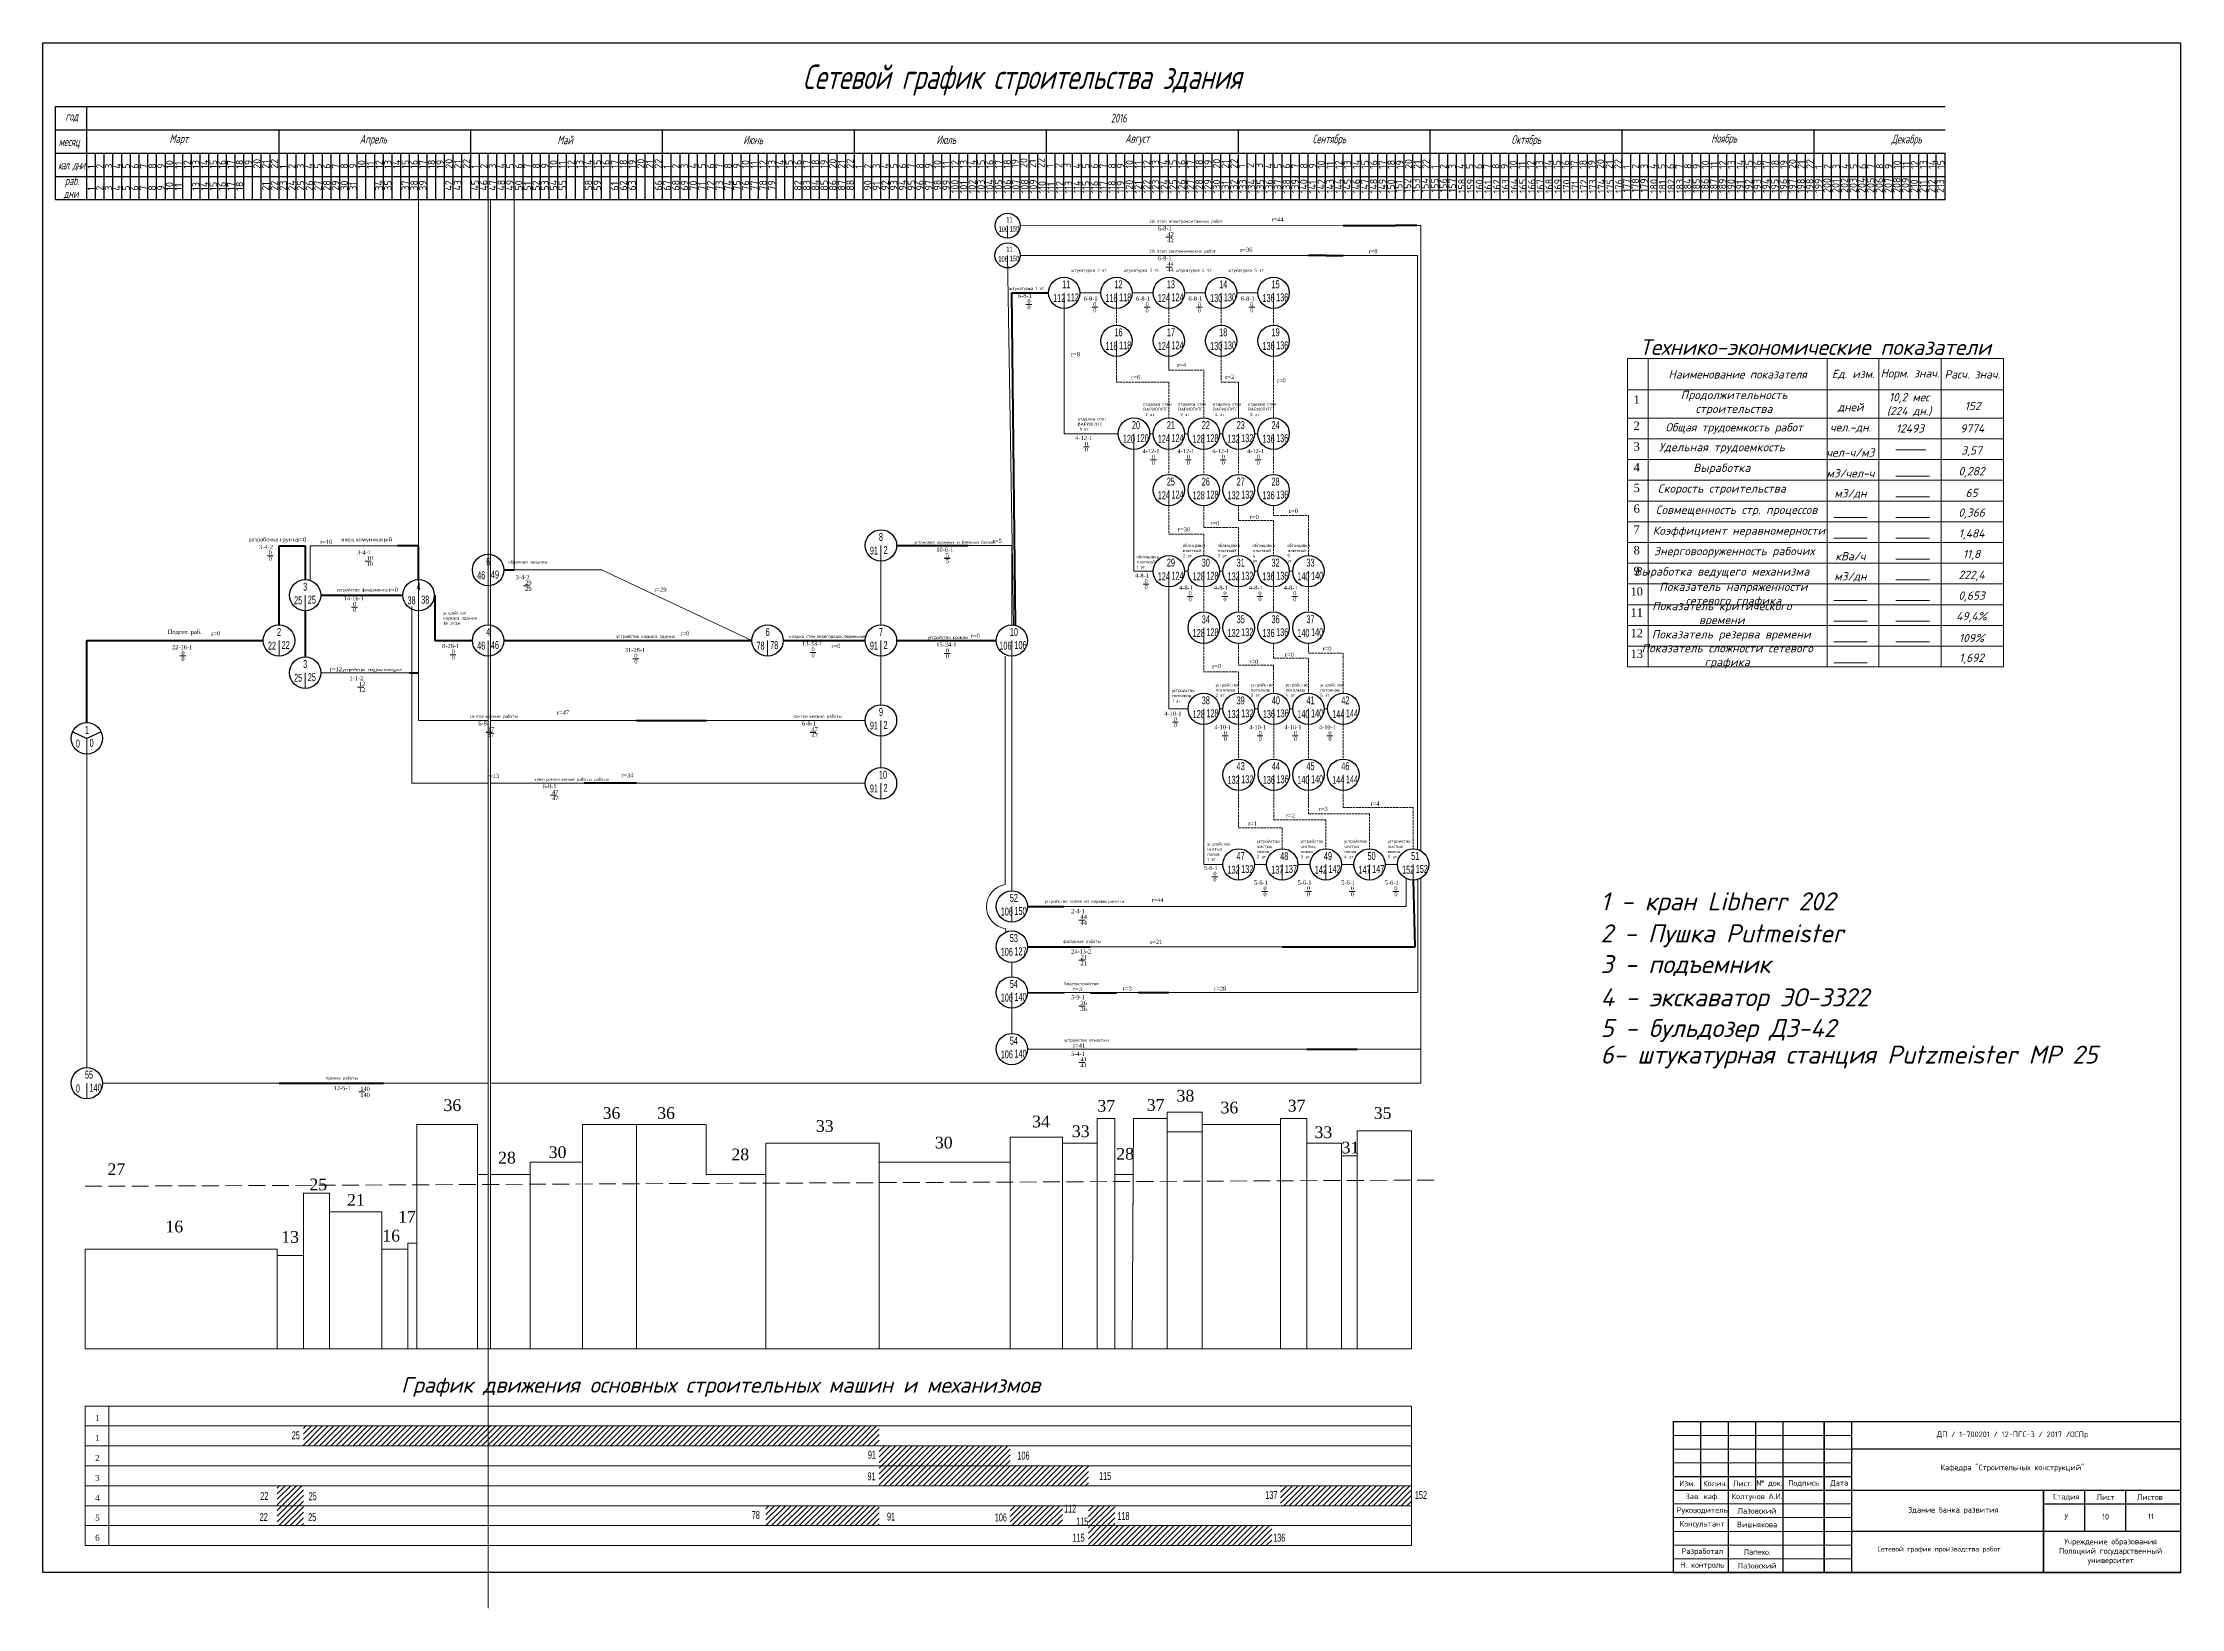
# Model space of a CAD drawing. Header units: millimetres. Extents: x 545956 to 559840, y 1708517 to 1711661.
# Drawn here: x 551698 to 553414, y 1708517 to 1709773 of the extents above; entities that cross this region are included whole.
import ezdxf

# ---------------------------------------------------------------- set-up
doc = ezdxf.new("R2010")
doc.units = ezdxf.units.MM
doc.header["$LTSCALE"] = 5
doc.linetypes.add('HIDDEN', pattern=[2.5, 1.8, -0.7])
doc.layers.get('0').update_dxf_attribs({"lineweight": 30})
for name, color, linetype, lineweight in [('0.1 mm ISO', 7, 'Continuous', 9), ('0.5 mm ISO', 7, 'Continuous', 50), ('02 Тонкая линия', 3, 'Continuous', 25), ('ramochka', 18, 'Continuous', 50), ('text', 161, 'Continuous', 20), ('Краны с радиусами', 7, 'Continuous', 5), ('Тонкая', 250, 'Continuous', 5)]:
    doc.layers.add(name, color=color, linetype=linetype, lineweight=lineweight)
doc.styles.add('5-0.6', font='arial.ttf', dxfattribs={"height": 5})
doc.styles.add('GOST 2.304', font='CS_Gost2304.shx', dxfattribs={"width": 0.75, "oblique": 10})
doc.styles.get("Standard").update_dxf_attribs({"font": 'isocpeur.ttf'})
doc.styles.add('style2', font='isocpeui.ttf')
doc.styles.add('Римский -1.', font='times.ttf')
doc.styles.add('стиль1-3', font='simplex.shx', dxfattribs={"width": 0.7, "oblique": 15, "height": 3})
pattern_1 = [(45, (-1.4005, 225.584), (-2.24506403, 2.24506403), [])]

msp = doc.modelspace()

# ---------------------------------------------------------------- texts
at = {"color": 0, "lineweight": -2, "style": '5-0.6', "width": 0.6}
for s, height, p in [('106', 4.46, (552465, 1709621)), ('11', 4.46, (552471.1, 1709628.7)), ('150', 4.46, (552473.8, 1709621.4)), ('106', 4.46, (552464.7, 1709597.2)), ('11', 4.46, (552471.1, 1709604.9)), ('150', 4.46, (552473.8, 1709597.5)), ('112', 6.37, (552508.7, 1709564.9)), ('11', 6.37, (552516, 1709575.9)), ('112', 6.37, (552519.7, 1709565.4)), ('118', 6.37, (552550.7, 1709564.9)), ('12', 6.37, (552558, 1709575.9)), ('118', 6.37, (552561.7, 1709565.4)), ('124', 6.37, (552592.7, 1709564.9)), ('13', 6.37, (552600, 1709575.9)), ('124', 6.37, (552603.7, 1709565.4)), ('130', 6.37, (552634.7, 1709564.9)), ('14', 6.37, (552642, 1709575.9)), ('130', 6.37, (552645.7, 1709565.4)), ('136', 6.37, (552676.7, 1709564.9)), ('15', 6.37, (552684, 1709575.9)), ('136', 6.37, (552687.7, 1709565.4)), ('118', 6.37, (552550.7, 1709526.4)), ('16', 6.37, (552558, 1709537.4)), ('118', 6.37, (552561.7, 1709526.9)), ('124', 6.37, (552592.7, 1709526.4)), ('17', 6.37, (552600, 1709537.4)), ('124', 6.37, (552603.7, 1709526.9)), ('130', 6.37, (552634.7, 1709526.4)), ('18', 6.37, (552642, 1709537.4)), ('130', 6.37, (552645.7, 1709526.9)), ('136', 6.37, (552676.7, 1709526.4)), ('19', 6.37, (552684, 1709537.4)), ('136', 6.37, (552687.7, 1709526.9)), ('20', 6.37, (552572, 1709462.9)), ('21', 6.37, (552600, 1709462.9)), ('22', 6.37, (552628, 1709462.9)), ('23', 6.37, (552656, 1709462.9)), ('24', 6.37, (552684, 1709462.9)), ('120', 6.37, (552564.7, 1709451.9)), ('120', 6.37, (552575.7, 1709452.4)), ('124', 6.37, (552592.7, 1709451.9)), ('124', 6.37, (552603.7, 1709452.4)), ('128', 6.37, (552620.7, 1709451.9)), ('128', 6.37, (552631.7, 1709452.4)), ('132', 6.37, (552648.7, 1709451.9)), ('132', 6.37, (552659.7, 1709452.4)), ('136', 6.37, (552676.7, 1709451.9)), ('136', 6.37, (552687.7, 1709452.4)), ('124', 6.37, (552592.7, 1709406.6)), ('25', 6.37, (552600, 1709417.6)), ('124', 6.37, (552603.7, 1709407.1)), ('128', 6.37, (552620.7, 1709406.6)), ('26', 6.37, (552628, 1709417.6)), ('128', 6.37, (552631.7, 1709407.1)), ('132', 6.37, (552648.7, 1709406.6)), ('27', 6.37, (552656, 1709417.6)), ('132', 6.37, (552659.7, 1709407.1)), ('136', 6.37, (552676.7, 1709406.6)), ('28', 6.37, (552684, 1709417.6)), ('136', 6.37, (552687.7, 1709407.1)), ('8', 6.37, (552369, 1709373.2)), ('91', 6.37, (552361.7, 1709362.2)), ('2', 6.37, (552372.7, 1709362.7)), ('46', 6.37, (552046.6, 1709342.4)), ('6', 6.37, (552053.9, 1709353.4)), ('49', 6.37, (552057.6, 1709343)), ('124', 6.37, (552592.7, 1709341.5)), ('29', 6.37, (552600, 1709352.5)), ('124', 6.37, (552603.7, 1709342)), ('128', 6.37, (552620.7, 1709341.5)), ('30', 6.37, (552628, 1709352.5)), ('128', 6.37, (552631.7, 1709342)), ('132', 6.37, (552648.7, 1709341.5)), ('31', 6.37, (552656, 1709352.5)), ('132', 6.37, (552659.7, 1709342)), ('136', 6.37, (552676.7, 1709341.5)), ('32', 6.37, (552684, 1709352.5)), ('136', 6.37, (552687.7, 1709342)), ('140', 6.37, (552704.7, 1709341.5)), ('33', 6.37, (552712, 1709352.5)), ('140', 6.37, (552715.7, 1709342)), ('25', 6.37, (551899.7, 1709322.3)), ('3', 6.37, (551907, 1709333.3)), ('25', 6.37, (551910.7, 1709322.8)), ('38', 6.37, (551990.7, 1709322.3)), ('4', 6.37, (551998, 1709333.3)), ('38', 6.37, (552001.7, 1709322.8)), ('34', 6.37, (552628, 1709307.1)), ('35', 6.37, (552656, 1709307.1)), ('36', 6.37, (552684, 1709307.1)), ('37', 6.37, (552712, 1709307.1)), ('22', 6.37, (551878.7, 1709285.9)), ('2', 6.37, (551886, 1709296.9)), ('22', 6.37, (551889.7, 1709286.4)), ('46', 6.37, (552046.6, 1709285.9)), ('4', 6.37, (552053.9, 1709296.9)), ('46', 6.37, (552057.6, 1709286.4)), ('78', 6.37, (552270.7, 1709285.9)), ('6', 6.37, (552278, 1709296.9)), ('78', 6.37, (552281.7, 1709286.4)), ('91', 6.37, (552361.7, 1709285.9)), ('7', 6.37, (552369, 1709296.9)), ('2', 6.37, (552372.7, 1709286.4)), ('106', 6.37, (552465.6, 1709285.9)), ('10', 6.37, (552474, 1709296.9)), ('106', 6.37, (552477.7, 1709286.4)), ('128', 6.37, (552620.7, 1709296.1)), ('128', 6.37, (552631.7, 1709296.7)), ('132', 6.37, (552648.7, 1709296.1)), ('132', 6.37, (552659.7, 1709296.7)), ('136', 6.37, (552676.7, 1709296.1)), ('136', 6.37, (552687.7, 1709296.7)), ('140', 6.37, (552704.7, 1709296.1)), ('140', 6.37, (552715.7, 1709296.7)), ('3', 6.37, (551907, 1709271.1)), ('25', 6.37, (551899.7, 1709260.1)), ('25', 6.37, (551910.7, 1709260.6)), ('38', 6.37, (552628, 1709242)), ('39', 6.37, (552656, 1709242)), ('40', 6.37, (552684.2, 1709242)), ('41', 6.37, (552712, 1709242)), ('42', 6.37, (552740, 1709242)), ('1', 6.37, (551731.9, 1709218.3)), ('91', 6.37, (552361.7, 1709221.8)), ('9', 6.37, (552369, 1709232.8)), ('2', 6.37, (552372.7, 1709222.3)), ('128', 6.37, (552620.7, 1709231)), ('128', 6.37, (552631.7, 1709231.6)), ('132', 6.37, (552648.7, 1709231)), ('132', 6.37, (552659.7, 1709231.6)), ('136', 6.37, (552677, 1709231)), ('136', 6.37, (552688, 1709231.6)), ('140', 6.37, (552704.7, 1709231)), ('140', 6.37, (552715.7, 1709231.6)), ('144', 6.37, (552732.7, 1709231)), ('144', 6.37, (552743.7, 1709231.6)), ('0', 6.37, (551724.6, 1709207.3)), ('0', 6.37, (551735.6, 1709207.9)), ('43', 6.37, (552656, 1709189.2)), ('44', 6.37, (552684.2, 1709189.2)), ('45', 6.37, (552712, 1709189.2)), ('46', 6.37, (552740, 1709189.2)), ('91', 6.37, (552361.7, 1709171.3)), ('10', 6.37, (552369, 1709182.3)), ('2', 6.37, (552372.7, 1709171.8)), ('132', 6.37, (552648.7, 1709178.2)), ('132', 6.37, (552659.7, 1709178.7)), ('136', 6.37, (552677, 1709178.2)), ('136', 6.37, (552688, 1709178.7)), ('140', 6.37, (552704.7, 1709178.2)), ('140', 6.37, (552715.7, 1709178.7)), ('144', 6.37, (552732.7, 1709178.2)), ('144', 6.37, (552743.7, 1709178.7)), ('47', 6.37, (552656, 1709117.1)), ('48', 6.37, (552691, 1709117.1)), ('49', 6.37, (552726, 1709117.1)), ('50', 6.37, (552761, 1709117.1)), ('51', 6.37, (552796, 1709117.1)), ('132', 6.37, (552648.7, 1709106.1)), ('132', 6.37, (552659.7, 1709106.7)), ('137', 6.37, (552683.7, 1709106.1)), ('137', 6.37, (552694.7, 1709106.7)), ('142', 6.37, (552718.7, 1709106.1)), ('142', 6.37, (552729.7, 1709106.7)), ('147', 6.37, (552753.7, 1709106.1)), ('147', 6.37, (552764.7, 1709106.7)), ('152', 6.37, (552788.7, 1709106.1)), ('152', 6.37, (552799.7, 1709106.7)), ('52', 6.37, (552474, 1709083.5)), ('106', 6.37, (552466.7, 1709072.5)), ('150', 6.37, (552477.7, 1709073)), ('53', 6.37, (552474, 1709051.2)), ('106', 6.37, (552466.7, 1709040.2)), ('127', 6.37, (552477.7, 1709040.7)), ('54', 6.37, (552474, 1709014.4)), ('106', 6.37, (552466.7, 1709003.4)), ('140', 6.37, (552477.7, 1709004)), ('54', 6.37, (552474, 1708968.9)), ('106', 6.37, (552466.7, 1708957.9)), ('140', 6.37, (552477.7, 1708958.5)), ('0', 6.37, (551724.6, 1708930.6)), ('55', 6.37, (551731.9, 1708941.6)), ('140', 6.37, (551735.6, 1708931.1)), ('25', 6.37, (551897.8, 1708652.2)), ('91', 6.37, (552360.1, 1708636.6)), ('106', 6.37, (552480.1, 1708635.9)), ('91', 6.37, (552359.8, 1708619.3)), ('115', 6.37, (552545.6, 1708619.6)), ('22', 6.37, (551872.6, 1708603.5)), ('25', 6.37, (551911.4, 1708603.3)), ('137', 6.37, (552679, 1708604.3)), ('152', 6.37, (552799, 1708604.3)), ('22', 6.37, (551872.1, 1708586.7)), ('25', 6.37, (551911, 1708586.5)), ('78', 6.37, (552266.9, 1708588.2)), ('91', 6.37, (552375.4, 1708587)), ('106', 6.37, (552461.9, 1708586.3)), ('112', 6.37, (552517.5, 1708593.3)), ('115', 6.37, (552527.2, 1708583)), ('118', 6.37, (552560.3, 1708587.4)), ('115', 6.37, (552524.3, 1708570)), ('136', 6.37, (552685.3, 1708570))]:
    msp.add_text(s, height=height, dxfattribs=at).set_placement(p)
for s, height, style, p in [('1 - кран Libherr 202', 14.4, 'style2', (552948, 1709076.7)), ('2 - Пушка Putmeister', 14.4, 'style2', (552948, 1709051)), ('3 - подъемник', 14.4, 'style2', (552948, 1709026.3)), ('4 - экскаватор ЭО-3322', 14.4, 'style2', (552948, 1708999.7)), ('5 - бульдозер ДЗ-42', 14.4, 'style2', (552948, 1708975)), ('6- штукатурная станция Putzmeister MP 25', 14.4, 'style2', (552948, 1708953.7)), ('График движения основных строительных машин и механизмов', 12.5, 'style2', (551985.6, 1708689.6)), ('1', 4.8, 'Римский -1.', (551740.1, 1708666.8)), ('1', 4.8, 'Римский -1.', (551740.1, 1708650.8)), ('2', 4.8, 'Римский -1.', (551740.1, 1708634.8)), ('3', 4.8, 'Римский -1.', (551740.1, 1708618.8)), ('4', 4.8, 'Римский -1.', (551740.1, 1708602.8)), ('5', 4.8, 'Римский -1.', (551740.1, 1708586.8)), ('6', 4.8, 'Римский -1.', (551740.1, 1708570.8))]:
    msp.add_text(s, height=height, dxfattribs=dict(style=style)).set_placement(p)
at = {"ltscale": 0.5, "insert": (552307.7, 1709755.4), "char_height": 19.6, "width": 498.019, "attachment_point": 1, "style": 'стиль1-3'}
msp.add_mtext('Сетевой график строительства здания', dxfattribs=at)
at = {"layer": '0.1 mm ISO', "char_height": 3.85, "attachment_point": 5}
for s, insert, width in [('{\\H1.1667x;ДП / 1-700201 / 12-ПГС-3 / 2017 /ОСПр}', (553278.5, 1708655.6), 127.191), ('{\\H1.1667x;Кафедра "Строительных конструкций"}', (553278.5, 1708629), 127.191), ('{\\H1.1667x;Изм.}', (553017.5, 1708616.8), 22.997), ('{\\H1.1667x;Зав. каф.}', (553029.6, 1708605.8), 42.382), ('{\\H1.1667x;Колич.}', (553040, 1708616.8), 22.997), ('{\\H1.1667x;Лист.}', (553062.1, 1708616.8), 22.997), ('{\\H1.1667x;Колтунов А.И.}', (553073.6, 1708605.8), 42.382), ('\\pi-7.7,l15.4,t15.4;{\\H1.1667x;№^Iдок.}', (553079.6, 1708616.8), 30.2), ('{\\H1.1667x;Подпись}', (553111, 1708616.8), 22.997), ('{\\H1.1667x;Дата}', (553139.6, 1708616.8), 22.997), ('{\\H1.1667x;Стадия}', (553321.7, 1708605.8), 22.997), ('{\\H1.1667x;Лист}', (553353.2, 1708605.8), 22.997), ('{\\H1.1667x;Листов}', (553388.7, 1708605.8), 26.58), ('{\\H1.1667x;Руководитель}', (553029.6, 1708594.8), 42.382), ('{\\H1.1667x;Лазовский}', (553073.6, 1708594.8), 42.382), ('{\\H1.1667x;Здание банка развития}', (553231, 1708595), 141.816), ('{\\H1.1667x;У}', (553321.7, 1708590), 11.254), ('{\\H1.1667x;10}', (553353.2, 1708590), 6.85), ('{\\H1.1667x;11}', (553389.6, 1708590.3), 6.85), ('{\\H1.1667x;Консультант}', (553029.6, 1708583.8), 42.382), ('{\\H1.1667x;Вишнякова}', (553073.6, 1708583.8), 60.52), ('{\\H1.1667x;Учреждение образования Полоцкий государственный университет}', (553357.3, 1708562), 92.091), ('{\\H1.1667x;Разработал}', (553029.6, 1708561.8), 42.382), ('{\\H1.1667x;Лапехо.}', (553073.6, 1708561.8), 42.382), ('{\\C7;Сетевой график производства работ}', (553219.6, 1708563.6), 114.911), ('{\\H1.1667x;Н. контроль}', (553029.6, 1708550.8), 42.382), ('{\\H1.1667x;Лазовский}', (553073.6, 1708550.8), 42.382)]:
    msp.add_mtext(s, dxfattribs=dict(at, insert=insert, width=width))
at = {"layer": '02 Тонкая линия', "color": 7, "width": 0.0841, "attachment_point": 1, "rotation": 90}
for s, insert, char_height in [('{\\fISOCPEUR|b0|i0|c204|p34;1}', (551734, 1709671.8), 5.833), ('{\\fISOCPEUR|b0|i0|c204|p34;1}', (551734, 1709671.8), 5.833), ('{\\fISOCPEUR|b0|i0|c204|p34;1}', (551734, 1709671.8), 5.833), ('{\\fISOCPEUR|b0|i0|c204|p34;1}', (551734, 1709671.8), 5.833), ('{\\fISOCPEUR|b0|i0|c204|p34;2}', (551741, 1709671.8), 5.833), ('{\\fISOCPEUR|b0|i0|c204|p34;2}', (551741, 1709671.8), 5.833), ('{\\fISOCPEUR|b0|i0|c204|p34;3}', (551748, 1709671.8), 5.833), ('{\\fISOCPEUR|b0|i0|c204|p34;3}', (551748, 1709671.8), 5.833), ('{\\fISOCPEUR|b0|i0|c204|p34;4}', (551755, 1709671.8), 5.833), ('{\\fISOCPEUR|b0|i0|c204|p34;4}', (551755, 1709671.8), 5.833), ('{\\fISOCPEUR|b0|i0|c204|p34;5}', (551762, 1709671.8), 5.833), ('{\\fISOCPEUR|b0|i0|c204|p34;5}', (551762, 1709671.8), 5.833), ('{\\fISOCPEUR|b0|i0|c204|p34;6}', (551769, 1709671.8), 5.833), ('{\\fISOCPEUR|b0|i0|c204|p34;6}', (551769, 1709671.8), 5.833), ('{\\fISOCPEUR|b0|i0|c204|p34;7}', (551776, 1709671.8), 5.833), ('{\\fISOCPEUR|b0|i0|c204|p34;7}', (551776, 1709671.8), 5.833), ('{\\fISOCPEUR|b0|i0|c204|p34;8}', (551783, 1709671.8), 5.833), ('{\\fISOCPEUR|b0|i0|c204|p34;8}', (551783, 1709671.8), 5.833), ('{\\fISOCPEUR|b0|i0|c204|p34;9}', (551790, 1709671.8), 5.833), ('{\\fISOCPEUR|b0|i0|c204|p34;9}', (551790, 1709671.8), 5.833), ('{\\fISOCPEUR|b0|i0|c204|p34;10}', (551797, 1709671.8), 5.833), ('{\\fISOCPEUR|b0|i0|c204|p34;10}', (551797, 1709671.8), 5.833), ('{\\fISOCPEUR|b0|i0|c204|p34;11}', (551804, 1709671.8), 5.833), ('{\\fISOCPEUR|b0|i0|c204|p34;11}', (551804, 1709671.8), 5.833), ('{\\fISOCPEUR|b0|i0|c204|p34;12}', (551811, 1709671.8), 5.833), ('{\\fISOCPEUR|b0|i0|c204|p34;12}', (551811, 1709671.8), 5.833), ('{\\fISOCPEUR|b0|i0|c204|p34;13}', (551818, 1709671.8), 5.833), ('{\\fISOCPEUR|b0|i0|c204|p34;13}', (551818, 1709671.8), 5.833), ('{\\fISOCPEUR|b0|i0|c204|p34;14}', (551825, 1709671.8), 5.833), ('{\\fISOCPEUR|b0|i0|c204|p34;14}', (551825, 1709671.8), 5.833), ('{\\fISOCPEUR|b0|i0|c204|p34;15}', (551832, 1709671.8), 5.833), ('{\\fISOCPEUR|b0|i0|c204|p34;15}', (551832, 1709671.8), 5.833), ('{\\fISOCPEUR|b0|i0|c204|p34;16}', (551839, 1709671.8), 5.833), ('{\\fISOCPEUR|b0|i0|c204|p34;16}', (551839, 1709671.8), 5.833), ('{\\fISOCPEUR|b0|i0|c204|p34;17}', (551846, 1709671.8), 5.833), ('{\\fISOCPEUR|b0|i0|c204|p34;17}', (551846, 1709671.8), 5.833), ('{\\fISOCPEUR|b0|i0|c204|p34;18}', (551853, 1709671.8), 5.833), ('{\\fISOCPEUR|b0|i0|c204|p34;18}', (551853, 1709671.8), 5.833), ('{\\fISOCPEUR|b0|i0|c204|p34;19}', (551860, 1709671.8), 5.833), ('{\\fISOCPEUR|b0|i0|c204|p34;19}', (551860, 1709671.8), 5.833), ('{\\fISOCPEUR|b0|i0|c204|p34;20}', (551867, 1709671.8), 5.833), ('{\\fISOCPEUR|b0|i0|c204|p34;20}', (551867, 1709671.8), 5.833), ('{\\fISOCPEUR|b0|i0|c204|p34;21}', (551874, 1709671.8), 5.833), ('{\\fISOCPEUR|b0|i0|c204|p34;21}', (551874, 1709671.8), 5.833), ('{\\fISOCPEUR|b0|i0|c204|p34;22}', (551881, 1709671.8), 5.833), ('{\\fISOCPEUR|b0|i0|c204|p34;22}', (551881, 1709671.8), 5.833), ('{\\fISOCPEUR|b0|i0|c204|p34;1}', (551888, 1709671.8), 5.833), ('{\\fISOCPEUR|b0|i0|c204|p34;1}', (551888, 1709671.8), 5.833), ('{\\fISOCPEUR|b0|i0|c204|p34;2}', (551895, 1709671.8), 5.833), ('{\\fISOCPEUR|b0|i0|c204|p34;2}', (551895, 1709671.8), 5.833), ('{\\fISOCPEUR|b0|i0|c204|p34;3}', (551902, 1709671.8), 5.833), ('{\\fISOCPEUR|b0|i0|c204|p34;3}', (551902, 1709671.8), 5.833), ('{\\fISOCPEUR|b0|i0|c204|p34;4}', (551909, 1709671.8), 5.833), ('{\\fISOCPEUR|b0|i0|c204|p34;4}', (551909, 1709671.8), 5.833), ('{\\fISOCPEUR|b0|i0|c204|p34;5}', (551916, 1709671.8), 5.833), ('{\\fISOCPEUR|b0|i0|c204|p34;5}', (551916, 1709671.8), 5.833), ('{\\fISOCPEUR|b0|i0|c204|p34;6}', (551923, 1709671.8), 5.833), ('{\\fISOCPEUR|b0|i0|c204|p34;6}', (551923, 1709671.8), 5.833), ('{\\fISOCPEUR|b0|i0|c204|p34;7}', (551930, 1709671.8), 5.833), ('{\\fISOCPEUR|b0|i0|c204|p34;7}', (551930, 1709671.8), 5.833), ('{\\fISOCPEUR|b0|i0|c204|p34;8}', (551937, 1709671.8), 5.833), ('{\\fISOCPEUR|b0|i0|c204|p34;8}', (551937, 1709671.8), 5.833), ('{\\fISOCPEUR|b0|i0|c204|p34;9}', (551944, 1709671.8), 5.833), ('{\\fISOCPEUR|b0|i0|c204|p34;9}', (551944, 1709671.8), 5.833), ('{\\fISOCPEUR|b0|i0|c204|p34;10}', (551951, 1709671.8), 5.833), ('{\\fISOCPEUR|b0|i0|c204|p34;10}', (551951, 1709671.8), 5.833), ('{\\fISOCPEUR|b0|i0|c204|p34;11}', (551958, 1709671.8), 5.833), ('{\\fISOCPEUR|b0|i0|c204|p34;11}', (551958, 1709671.8), 5.833), ('{\\fISOCPEUR|b0|i0|c204|p34;12}', (551965, 1709671.8), 5.833), ('{\\fISOCPEUR|b0|i0|c204|p34;12}', (551965, 1709671.8), 5.833), ('{\\fISOCPEUR|b0|i0|c204|p34;13}', (551972, 1709671.8), 5.833), ('{\\fISOCPEUR|b0|i0|c204|p34;13}', (551972, 1709671.8), 5.833), ('{\\fISOCPEUR|b0|i0|c204|p34;14}', (551979, 1709671.8), 5.833), ('{\\fISOCPEUR|b0|i0|c204|p34;14}', (551979, 1709671.8), 5.833), ('{\\fISOCPEUR|b0|i0|c204|p34;15}', (551986, 1709671.8), 5.833), ('{\\fISOCPEUR|b0|i0|c204|p34;15}', (551986, 1709671.8), 5.833), ('{\\fISOCPEUR|b0|i0|c204|p34;16}', (551993, 1709671.8), 5.833), ('{\\fISOCPEUR|b0|i0|c204|p34;16}', (551993, 1709671.8), 5.833), ('{\\fISOCPEUR|b0|i0|c204|p34;17}', (552000, 1709671.8), 5.833), ('{\\fISOCPEUR|b0|i0|c204|p34;17}', (552000, 1709671.8), 5.833), ('{\\fISOCPEUR|b0|i0|c204|p34;18}', (552007, 1709671.8), 5.833), ('{\\fISOCPEUR|b0|i0|c204|p34;18}', (552007, 1709671.8), 5.833), ('{\\fISOCPEUR|b0|i0|c204|p34;19}', (552014, 1709671.8), 5.833), ('{\\fISOCPEUR|b0|i0|c204|p34;19}', (552014, 1709671.8), 5.833), ('{\\fISOCPEUR|b0|i0|c204|p34;20}', (552021, 1709671.8), 5.833), ('{\\fISOCPEUR|b0|i0|c204|p34;20}', (552021, 1709671.8), 5.833), ('{\\fISOCPEUR|b0|i0|c204|p34;21}', (552028, 1709671.8), 5.833), ('{\\fISOCPEUR|b0|i0|c204|p34;21}', (552028, 1709671.8), 5.833), ('{\\fISOCPEUR|b0|i0|c204|p34;22}', (552035, 1709671.8), 5.833), ('{\\fISOCPEUR|b0|i0|c204|p34;22}', (552035, 1709671.8), 5.833), ('{\\fISOCPEUR|b0|i0|c204|p34;1}', (552042, 1709671.9), 5.833), ('{\\fISOCPEUR|b0|i0|c204|p34;1}', (552042, 1709671.9), 5.833), ('{\\fISOCPEUR|b0|i0|c204|p34;2}', (552049, 1709671.9), 5.833), ('{\\fISOCPEUR|b0|i0|c204|p34;2}', (552049, 1709671.9), 5.833), ('{\\fISOCPEUR|b0|i0|c204|p34;3}', (552056, 1709671.9), 5.833), ('{\\fISOCPEUR|b0|i0|c204|p34;3}', (552056, 1709671.9), 5.833), ('{\\fISOCPEUR|b0|i0|c204|p34;4}', (552063, 1709671.9), 5.833), ('{\\fISOCPEUR|b0|i0|c204|p34;4}', (552063, 1709671.9), 5.833), ('{\\fISOCPEUR|b0|i0|c204|p34;5}', (552070, 1709671.9), 5.833), ('{\\fISOCPEUR|b0|i0|c204|p34;5}', (552070, 1709671.9), 5.833), ('{\\fISOCPEUR|b0|i0|c204|p34;6}', (552077, 1709671.9), 5.833), ('{\\fISOCPEUR|b0|i0|c204|p34;6}', (552077, 1709671.9), 5.833), ('{\\fISOCPEUR|b0|i0|c204|p34;7}', (552084, 1709671.9), 5.833), ('{\\fISOCPEUR|b0|i0|c204|p34;7}', (552084, 1709671.9), 5.833), ('{\\fISOCPEUR|b0|i0|c204|p34;8}', (552091, 1709671.9), 5.833), ('{\\fISOCPEUR|b0|i0|c204|p34;8}', (552091, 1709671.9), 5.833), ('{\\fISOCPEUR|b0|i0|c204|p34;9}', (552098, 1709671.9), 5.833), ('{\\fISOCPEUR|b0|i0|c204|p34;9}', (552098, 1709671.9), 5.833), ('{\\fISOCPEUR|b0|i0|c204|p34;10}', (552105, 1709671.9), 5.833), ('{\\fISOCPEUR|b0|i0|c204|p34;10}', (552105, 1709671.9), 5.833), ('{\\fISOCPEUR|b0|i0|c204|p34;11}', (552112, 1709671.9), 5.833), ('{\\fISOCPEUR|b0|i0|c204|p34;11}', (552112, 1709671.9), 5.833), ('{\\fISOCPEUR|b0|i0|c204|p34;12}', (552119, 1709671.9), 5.833), ('{\\fISOCPEUR|b0|i0|c204|p34;12}', (552119, 1709671.9), 5.833), ('{\\fISOCPEUR|b0|i0|c204|p34;13}', (552126, 1709671.9), 5.833), ('{\\fISOCPEUR|b0|i0|c204|p34;13}', (552126, 1709671.9), 5.833), ('{\\fISOCPEUR|b0|i0|c204|p34;14}', (552133, 1709671.9), 5.833), ('{\\fISOCPEUR|b0|i0|c204|p34;14}', (552133, 1709671.9), 5.833), ('{\\fISOCPEUR|b0|i0|c204|p34;15}', (552140, 1709671.9), 5.833), ('{\\fISOCPEUR|b0|i0|c204|p34;15}', (552140, 1709671.9), 5.833), ('{\\fISOCPEUR|b0|i0|c204|p34;16}', (552147, 1709671.9), 5.833), ('{\\fISOCPEUR|b0|i0|c204|p34;16}', (552147, 1709671.9), 5.833), ('{\\fISOCPEUR|b0|i0|c204|p34;17}', (552154, 1709671.9), 5.833), ('{\\fISOCPEUR|b0|i0|c204|p34;17}', (552154, 1709671.9), 5.833), ('{\\fISOCPEUR|b0|i0|c204|p34;18}', (552161, 1709671.9), 5.833), ('{\\fISOCPEUR|b0|i0|c204|p34;18}', (552161, 1709671.9), 5.833), ('{\\fISOCPEUR|b0|i0|c204|p34;19}', (552168, 1709671.9), 5.833), ('{\\fISOCPEUR|b0|i0|c204|p34;19}', (552168, 1709671.9), 5.833), ('{\\fISOCPEUR|b0|i0|c204|p34;20}', (552175, 1709671.9), 5.833), ('{\\fISOCPEUR|b0|i0|c204|p34;20}', (552175, 1709671.9), 5.833), ('{\\fISOCPEUR|b0|i0|c204|p34;21}', (552182, 1709671.9), 5.833), ('{\\fISOCPEUR|b0|i0|c204|p34;21}', (552182, 1709671.9), 5.833), ('{\\fISOCPEUR|b0|i0|c204|p34;22}', (552189, 1709671.9), 5.833), ('{\\fISOCPEUR|b0|i0|c204|p34;22}', (552189, 1709671.9), 5.833), ('{\\fISOCPEUR|b0|i0|c204|p34;1}', (552196, 1709671.9), 5.833), ('{\\fISOCPEUR|b0|i0|c204|p34;1}', (552196, 1709671.9), 5.833), ('{\\fISOCPEUR|b0|i0|c204|p34;2}', (552203, 1709671.9), 5.833), ('{\\fISOCPEUR|b0|i0|c204|p34;2}', (552203, 1709671.9), 5.833), ('{\\fISOCPEUR|b0|i0|c204|p34;3}', (552210, 1709671.9), 5.833), ('{\\fISOCPEUR|b0|i0|c204|p34;3}', (552210, 1709671.9), 5.833), ('{\\fISOCPEUR|b0|i0|c204|p34;4}', (552217, 1709671.9), 5.833), ('{\\fISOCPEUR|b0|i0|c204|p34;4}', (552217, 1709671.9), 5.833), ('{\\fISOCPEUR|b0|i0|c204|p34;5}', (552224, 1709671.9), 5.833), ('{\\fISOCPEUR|b0|i0|c204|p34;5}', (552224, 1709671.9), 5.833), ('{\\fISOCPEUR|b0|i0|c204|p34;6}', (552231, 1709671.9), 5.833), ('{\\fISOCPEUR|b0|i0|c204|p34;6}', (552231, 1709671.9), 5.833), ('{\\fISOCPEUR|b0|i0|c204|p34;7}', (552238, 1709671.9), 5.833), ('{\\fISOCPEUR|b0|i0|c204|p34;7}', (552238, 1709671.9), 5.833), ('{\\fISOCPEUR|b0|i0|c204|p34;8}', (552245, 1709671.9), 5.833), ('{\\fISOCPEUR|b0|i0|c204|p34;8}', (552245, 1709671.9), 5.833), ('{\\fISOCPEUR|b0|i0|c204|p34;9}', (552252, 1709671.9), 5.833), ('{\\fISOCPEUR|b0|i0|c204|p34;9}', (552252, 1709671.9), 5.833), ('{\\fISOCPEUR|b0|i0|c204|p34;10}', (552259, 1709671.9), 5.833), ('{\\fISOCPEUR|b0|i0|c204|p34;10}', (552259, 1709671.9), 5.833), ('{\\fISOCPEUR|b0|i0|c204|p34;11}', (552266, 1709671.9), 5.833), ('{\\fISOCPEUR|b0|i0|c204|p34;11}', (552266, 1709671.9), 5.833), ('{\\fISOCPEUR|b0|i0|c204|p34;12}', (552273, 1709671.9), 5.833), ('{\\fISOCPEUR|b0|i0|c204|p34;12}', (552273, 1709671.9), 5.833), ('{\\fISOCPEUR|b0|i0|c204|p34;13}', (552280, 1709671.9), 5.833), ('{\\fISOCPEUR|b0|i0|c204|p34;13}', (552280, 1709671.9), 5.833), ('{\\fISOCPEUR|b0|i0|c204|p34;14}', (552287, 1709671.9), 5.833), ('{\\fISOCPEUR|b0|i0|c204|p34;14}', (552287, 1709671.9), 5.833), ('{\\fISOCPEUR|b0|i0|c204|p34;15}', (552294, 1709671.9), 5.833), ('{\\fISOCPEUR|b0|i0|c204|p34;15}', (552294, 1709671.9), 5.833), ('{\\fISOCPEUR|b0|i0|c204|p34;16}', (552301, 1709671.9), 5.833), ('{\\fISOCPEUR|b0|i0|c204|p34;16}', (552301, 1709671.9), 5.833), ('{\\fISOCPEUR|b0|i0|c204|p34;17}', (552308, 1709671.9), 5.833), ('{\\fISOCPEUR|b0|i0|c204|p34;17}', (552308, 1709671.9), 5.833), ('{\\fISOCPEUR|b0|i0|c204|p34;18}', (552315, 1709671.9), 5.833), ('{\\fISOCPEUR|b0|i0|c204|p34;18}', (552315, 1709671.9), 5.833), ('{\\fISOCPEUR|b0|i0|c204|p34;19}', (552322, 1709671.9), 5.833), ('{\\fISOCPEUR|b0|i0|c204|p34;19}', (552322, 1709671.9), 5.833), ('{\\fISOCPEUR|b0|i0|c204|p34;20}', (552329, 1709671.9), 5.833), ('{\\fISOCPEUR|b0|i0|c204|p34;20}', (552329, 1709671.9), 5.833), ('{\\fISOCPEUR|b0|i0|c204|p34;21}', (552336, 1709671.9), 5.833), ('{\\fISOCPEUR|b0|i0|c204|p34;21}', (552336, 1709671.9), 5.833), ('{\\fISOCPEUR|b0|i0|c204|p34;22}', (552343, 1709671.9), 5.833), ('{\\fISOCPEUR|b0|i0|c204|p34;22}', (552343, 1709671.9), 5.833), ('{\\fISOCPEUR|b0|i0|c204|p34;1}', (552350, 1709671.9), 5.833), ('{\\fISOCPEUR|b0|i0|c204|p34;1}', (552350, 1709671.9), 5.833), ('{\\fISOCPEUR|b0|i0|c204|p34;2}', (552357, 1709671.9), 5.833), ('{\\fISOCPEUR|b0|i0|c204|p34;2}', (552357, 1709671.9), 5.833), ('{\\fISOCPEUR|b0|i0|c204|p34;3}', (552364, 1709671.9), 5.833), ('{\\fISOCPEUR|b0|i0|c204|p34;4}', (552371, 1709671.9), 5.833), ('{\\fISOCPEUR|b0|i0|c204|p34;5}', (552378, 1709671.9), 5.833), ('{\\fISOCPEUR|b0|i0|c204|p34;6}', (552385, 1709671.9), 5.833), ('{\\fISOCPEUR|b0|i0|c204|p34;7}', (552392, 1709671.9), 5.833), ('{\\fISOCPEUR|b0|i0|c204|p34;8}', (552399, 1709671.9), 5.833), ('{\\fISOCPEUR|b0|i0|c204|p34;9}', (552406, 1709671.9), 5.833), ('{\\fISOCPEUR|b0|i0|c204|p34;10}', (552413, 1709671.9), 5.833), ('{\\fISOCPEUR|b0|i0|c204|p34;11}', (552420, 1709671.9), 5.833), ('{\\fISOCPEUR|b0|i0|c204|p34;12}', (552427, 1709671.9), 5.833), ('{\\fISOCPEUR|b0|i0|c204|p34;13}', (552434, 1709671.9), 5.833), ('{\\fISOCPEUR|b0|i0|c204|p34;14}', (552441, 1709671.9), 5.833), ('{\\fISOCPEUR|b0|i0|c204|p34;15}', (552448, 1709671.9), 5.833), ('{\\fISOCPEUR|b0|i0|c204|p34;16}', (552455, 1709671.9), 5.833), ('{\\fISOCPEUR|b0|i0|c204|p34;17}', (552462, 1709671.9), 5.833), ('{\\fISOCPEUR|b0|i0|c204|p34;18}', (552469, 1709671.9), 5.833), ('{\\fISOCPEUR|b0|i0|c204|p34;19}', (552475.2, 1709672.4), 5.833), ('{\\fISOCPEUR|b0|i0|c204|p34;20}', (552482.2, 1709672.4), 5.833), ('{\\fISOCPEUR|b0|i0|c204|p34;21}', (552489.2, 1709672.4), 5.833), ('{\\fISOCPEUR|b0|i0|c204|p34;22}', (552496.2, 1709672.4), 5.833), ('{\\fISOCPEUR|b0|i0|c204|p34;1}', (552503.2, 1709672.4), 5.833), ('{\\fISOCPEUR|b0|i0|c204|p34;2}', (552510.2, 1709672.4), 5.833), ('{\\fISOCPEUR|b0|i0|c204|p34;3}', (552517.2, 1709672.4), 5.833), ('{\\fISOCPEUR|b0|i0|c204|p34;4}', (552525, 1709671.9), 5.833), ('{\\fISOCPEUR|b0|i0|c204|p34;5}', (552532, 1709671.9), 5.833), ('{\\fISOCPEUR|b0|i0|c204|p34;6}', (552539, 1709671.9), 5.833), ('{\\fISOCPEUR|b0|i0|c204|p34;7}', (552546, 1709671.9), 5.833), ('{\\fISOCPEUR|b0|i0|c204|p34;8}', (552553, 1709671.9), 5.833), ('{\\fISOCPEUR|b0|i0|c204|p34;9}', (552560, 1709671.9), 5.833), ('{\\fISOCPEUR|b0|i0|c204|p34;10}', (552567, 1709671.9), 5.833), ('{\\fISOCPEUR|b0|i0|c204|p34;11}', (552574, 1709671.9), 5.833), ('{\\fISOCPEUR|b0|i0|c204|p34;12}', (552581, 1709671.9), 5.833), ('{\\fISOCPEUR|b0|i0|c204|p34;13}', (552588, 1709671.9), 5.833), ('{\\fISOCPEUR|b0|i0|c204|p34;14}', (552595, 1709671.9), 5.833), ('{\\fISOCPEUR|b0|i0|c204|p34;15}', (552602, 1709671.9), 5.833), ('{\\fISOCPEUR|b0|i0|c204|p34;16}', (552609, 1709671.9), 5.833), ('{\\fISOCPEUR|b0|i0|c204|p34;17}', (552616, 1709671.9), 5.833), ('{\\fISOCPEUR|b0|i0|c204|p34;18}', (552623, 1709671.9), 5.833), ('{\\fISOCPEUR|b0|i0|c204|p34;19}', (552630, 1709671.9), 5.833), ('{\\fISOCPEUR|b0|i0|c204|p34;20}', (552637, 1709671.9), 5.833), ('{\\fISOCPEUR|b0|i0|c204|p34;21}', (552644, 1709671.9), 5.833), ('{\\fISOCPEUR|b0|i0|c204|p34;22}', (552651, 1709671.9), 5.833), ('{\\fISOCPEUR|b0|i0|c204|p34;1}', (552657.2, 1709672.4), 5.833), ('{\\fISOCPEUR|b0|i0|c204|p34;2}', (552664.2, 1709672.4), 5.833), ('{\\fISOCPEUR|b0|i0|c204|p34;3}', (552671.2, 1709672.4), 5.833), ('{\\fISOCPEUR|b0|i0|c204|p34;4}', (552679, 1709671.9), 5.833), ('{\\fISOCPEUR|b0|i0|c204|p34;5}', (552686, 1709671.9), 5.833), ('{\\fISOCPEUR|b0|i0|c204|p34;6}', (552693, 1709671.9), 5.833), ('{\\fISOCPEUR|b0|i0|c204|p34;7}', (552700, 1709671.9), 5.833), ('{\\fISOCPEUR|b0|i0|c204|p34;8}', (552707, 1709671.9), 5.833), ('{\\fISOCPEUR|b0|i0|c204|p34;9}', (552714, 1709671.9), 5.833), ('{\\fISOCPEUR|b0|i0|c204|p34;10}', (552721, 1709671.6), 5.833), ('{\\fISOCPEUR|b0|i0|c204|p34;11}', (552728, 1709671.6), 5.833), ('{\\fISOCPEUR|b0|i0|c204|p34;12}', (552735, 1709671.6), 5.833), ('{\\fISOCPEUR|b0|i0|c204|p34;13}', (552742, 1709671.6), 5.833), ('{\\fISOCPEUR|b0|i0|c204|p34;14}', (552749, 1709671.6), 5.833), ('{\\fISOCPEUR|b0|i0|c204|p34;15}', (552756, 1709671.6), 5.833), ('{\\fISOCPEUR|b0|i0|c204|p34;16}', (552763, 1709671.6), 5.833), ('{\\fISOCPEUR|b0|i0|c204|p34;17}', (552770, 1709671.6), 5.833), ('{\\fISOCPEUR|b0|i0|c204|p34;18}', (552777, 1709671.6), 5.833), ('{\\fISOCPEUR|b0|i0|c204|p34;19}', (552784, 1709671.6), 5.833), ('{\\fISOCPEUR|b0|i0|c204|p34;20}', (552791, 1709671.6), 5.833), ('{\\fISOCPEUR|b0|i0|c204|p34;21}', (552798, 1709671.6), 5.833), ('{\\fISOCPEUR|b0|i0|c204|p34;22}', (552805, 1709671.6), 5.833), ('{\\fISOCPEUR|b0|i0|c204|p34;1}', (552812, 1709671.6), 5.833), ('{\\fISOCPEUR|b0|i0|c204|p34;2}', (552819, 1709671.6), 5.833), ('{\\fISOCPEUR|b0|i0|c204|p34;3}', (552826, 1709671.6), 5.833), ('{\\fISOCPEUR|b0|i0|c204|p34;4}', (552833, 1709671.6), 5.833), ('{\\fISOCPEUR|b0|i0|c204|p34;5}', (552840, 1709671.6), 5.833), ('{\\fISOCPEUR|b0|i0|c204|p34;6}', (552847, 1709671.6), 5.833), ('{\\fISOCPEUR|b0|i0|c204|p34;7}', (552854, 1709671.6), 5.833), ('{\\fISOCPEUR|b0|i0|c204|p34;8}', (552861, 1709671.6), 5.833), ('{\\fISOCPEUR|b0|i0|c204|p34;9}', (552868, 1709671.6), 5.833), ('{\\fISOCPEUR|b0|i0|c204|p34;10}', (552875, 1709671.6), 5.833), ('{\\fISOCPEUR|b0|i0|c204|p34;11}', (552882, 1709671.6), 5.833), ('{\\fISOCPEUR|b0|i0|c204|p34;12}', (552889, 1709671.6), 5.833), ('{\\fISOCPEUR|b0|i0|c204|p34;13}', (552896, 1709671.6), 5.833), ('{\\fISOCPEUR|b0|i0|c204|p34;14}', (552903, 1709671.6), 5.833), ('{\\fISOCPEUR|b0|i0|c204|p34;15}', (552910, 1709671.6), 5.833), ('{\\fISOCPEUR|b0|i0|c204|p34;16}', (552917, 1709671.6), 5.833), ('{\\fISOCPEUR|b0|i0|c204|p34;17}', (552924, 1709671.6), 5.833), ('{\\fISOCPEUR|b0|i0|c204|p34;18}', (552931, 1709671.6), 5.833), ('{\\fISOCPEUR|b0|i0|c204|p34;19}', (552938, 1709671.6), 5.833), ('{\\fISOCPEUR|b0|i0|c204|p34;20}', (552945, 1709671.6), 5.833), ('{\\fISOCPEUR|b0|i0|c204|p34;21}', (552952, 1709671.6), 5.833), ('{\\fISOCPEUR|b0|i0|c204|p34;22}', (552959, 1709671.6), 5.833), ('{\\fISOCPEUR|b0|i0|c204|p34;1}', (552966.1, 1709671.6), 5.833), ('{\\fISOCPEUR|b0|i0|c204|p34;2}', (552973.1, 1709671.6), 5.833), ('{\\fISOCPEUR|b0|i0|c204|p34;3}', (552980.1, 1709671.6), 5.833), ('{\\fISOCPEUR|b0|i0|c204|p34;4}', (552987.1, 1709671.6), 5.833), ('{\\fISOCPEUR|b0|i0|c204|p34;5}', (552994.1, 1709671.6), 5.833), ('{\\fISOCPEUR|b0|i0|c204|p34;6}', (553001.1, 1709671.6), 5.833), ('{\\fISOCPEUR|b0|i0|c204|p34;7}', (553008.1, 1709671.6), 5.833), ('{\\fISOCPEUR|b0|i0|c204|p34;8}', (553015.1, 1709671.6), 5.833), ('{\\fISOCPEUR|b0|i0|c204|p34;9}', (553022.1, 1709671.6), 5.833), ('{\\fISOCPEUR|b0|i0|c204|p34;10}', (553029.1, 1709671.6), 5.833), ('{\\fISOCPEUR|b0|i0|c204|p34;11}', (553036.1, 1709671.6), 5.833), ('{\\fISOCPEUR|b0|i0|c204|p34;12}', (553043.1, 1709671.6), 5.833), ('{\\fISOCPEUR|b0|i0|c204|p34;13}', (553050.1, 1709671.6), 5.833), ('{\\fISOCPEUR|b0|i0|c204|p34;14}', (553057.1, 1709671.6), 5.833), ('{\\fISOCPEUR|b0|i0|c204|p34;15}', (553064.1, 1709671.6), 5.833), ('{\\fISOCPEUR|b0|i0|c204|p34;16}', (553071.1, 1709671.6), 5.833), ('{\\fISOCPEUR|b0|i0|c204|p34;17}', (553078.1, 1709671.6), 5.833), ('{\\fISOCPEUR|b0|i0|c204|p34;18}', (553085.1, 1709671.6), 5.833), ('{\\fISOCPEUR|b0|i0|c204|p34;19}', (553092.1, 1709671.6), 5.833), ('{\\fISOCPEUR|b0|i0|c204|p34;20}', (553099.1, 1709671.6), 5.833), ('{\\fISOCPEUR|b0|i0|c204|p34;21}', (553106.1, 1709671.6), 5.833), ('{\\fISOCPEUR|b0|i0|c204|p34;22}', (553113.1, 1709671.6), 5.833), ('{\\fISOCPEUR|b0|i0|c204|p34;1}', (553120.1, 1709671.6), 5.833), ('{\\fISOCPEUR|b0|i0|c204|p34;2}', (553127.1, 1709671.6), 5.833), ('{\\fISOCPEUR|b0|i0|c204|p34;3}', (553134.1, 1709671.6), 5.833), ('{\\fISOCPEUR|b0|i0|c204|p34;4}', (553141.1, 1709671.6), 5.833), ('{\\fISOCPEUR|b0|i0|c204|p34;5}', (553148.1, 1709671.6), 5.833), ('{\\fISOCPEUR|b0|i0|c204|p34;6}', (553155.1, 1709671.6), 5.833), ('{\\fISOCPEUR|b0|i0|c204|p34;7}', (553162.1, 1709671.6), 5.833), ('{\\fISOCPEUR|b0|i0|c204|p34;8}', (553169.1, 1709671.6), 5.833), ('{\\fISOCPEUR|b0|i0|c204|p34;9}', (553176.1, 1709671.6), 5.833), ('{\\fISOCPEUR|b0|i0|c204|p34;10}', (553183.1, 1709671.6), 5.833), ('11', (553190.1, 1709671.6), 5.83), ('12', (553197.1, 1709671.6), 5.83), ('13', (553204.1, 1709671.6), 5.83), ('14', (553211.1, 1709671.6), 5.83), ('15', (553218.1, 1709671.6), 5.83), ('{\\fISOCPEUR|b0|i0|c204|p34;1}', (551733.9, 1709654.2), 5.833), ('{\\fISOCPEUR|b0|i0|c204|p34;1}', (551733.9, 1709654.2), 5.833), ('{\\fISOCPEUR|b0|i0|c204|p34;2}', (551740.9, 1709654.2), 5.833), ('{\\fISOCPEUR|b0|i0|c204|p34;2}', (551740.9, 1709654.2), 5.833), ('{\\fISOCPEUR|b0|i0|c204|p34;3}', (551747.9, 1709654.2), 5.833), ('{\\fISOCPEUR|b0|i0|c204|p34;3}', (551747.9, 1709654.2), 5.833), ('{\\fISOCPEUR|b0|i0|c204|p34;4}', (551754.9, 1709654.2), 5.833), ('{\\fISOCPEUR|b0|i0|c204|p34;4}', (551754.9, 1709654.2), 5.833), ('{\\fISOCPEUR|b0|i0|c204|p34;5}', (551761.9, 1709654.2), 5.833), ('{\\fISOCPEUR|b0|i0|c204|p34;5}', (551761.9, 1709654.2), 5.833), ('{\\fISOCPEUR|b0|i0|c204|p34;6}', (551768.9, 1709654.2), 5.833), ('{\\fISOCPEUR|b0|i0|c204|p34;6}', (551768.9, 1709654.2), 5.833), ('{\\fISOCPEUR|b0|i0|c204|p34;7}', (551775.9, 1709654.2), 5.833), ('{\\fISOCPEUR|b0|i0|c204|p34;7}', (551775.9, 1709654.2), 5.833), ('{\\fISOCPEUR|b0|i0|c204|p34;8}', (551782.9, 1709654.2), 5.833), ('{\\fISOCPEUR|b0|i0|c204|p34;8}', (551782.9, 1709654.2), 5.833), ('{\\fISOCPEUR|b0|i0|c204|p34;9}', (551789.9, 1709654.2), 5.833), ('{\\fISOCPEUR|b0|i0|c204|p34;9}', (551789.9, 1709654.2), 5.833), ('{\\fISOCPEUR|b0|i0|c204|p34;10}', (551796.9, 1709654.2), 5.833), ('{\\fISOCPEUR|b0|i0|c204|p34;10}', (551796.9, 1709654.2), 5.833), ('{\\fISOCPEUR|b0|i0|c204|p34;11}', (551803.9, 1709654.2), 5.833), ('{\\fISOCPEUR|b0|i0|c204|p34;11}', (551803.9, 1709654.2), 5.833), ('{\\fISOCPEUR|b0|i0|c204|p34;12}', (551810.9, 1709654.2), 5.833), ('{\\fISOCPEUR|b0|i0|c204|p34;12}', (551810.9, 1709654.2), 5.833), ('{\\fISOCPEUR|b0|i0|c204|p34;13}', (551817.9, 1709654.2), 5.833), ('{\\fISOCPEUR|b0|i0|c204|p34;13}', (551817.9, 1709654.2), 5.833), ('{\\fISOCPEUR|b0|i0|c204|p34;14}', (551824.9, 1709654.2), 5.833), ('{\\fISOCPEUR|b0|i0|c204|p34;14}', (551824.9, 1709654.2), 5.833), ('{\\fISOCPEUR|b0|i0|c204|p34;15}', (551832, 1709654.2), 5.833), ('{\\fISOCPEUR|b0|i0|c204|p34;15}', (551832, 1709654.2), 5.833), ('{\\fISOCPEUR|b0|i0|c204|p34;16}', (551839, 1709654.2), 5.833), ('{\\fISOCPEUR|b0|i0|c204|p34;16}', (551839, 1709654.2), 5.833), ('{\\fISOCPEUR|b0|i0|c204|p34;17}', (551846, 1709654.2), 5.833), ('{\\fISOCPEUR|b0|i0|c204|p34;17}', (551846, 1709654.2), 5.833), ('{\\fISOCPEUR|b0|i0|c204|p34;18}', (551853, 1709654.2), 5.833), ('{\\fISOCPEUR|b0|i0|c204|p34;18}', (551853, 1709654.2), 5.833), ('{\\fISOCPEUR|b0|i0|c204|p34;19}', (551860, 1709654.2), 5.833), ('{\\fISOCPEUR|b0|i0|c204|p34;19}', (551860, 1709654.2), 5.833), ('{\\fISOCPEUR|b0|i0|c204|p34;20}', (551867, 1709654.2), 5.833), ('{\\fISOCPEUR|b0|i0|c204|p34;20}', (551867, 1709654.2), 5.833), ('{\\fISOCPEUR|b0|i0|c204|p34;21}', (551874, 1709654.2), 5.833), ('{\\fISOCPEUR|b0|i0|c204|p34;21}', (551874, 1709654.2), 5.833), ('{\\fISOCPEUR|b0|i0|c204|p34;22}', (551881, 1709654.2), 5.833), ('{\\fISOCPEUR|b0|i0|c204|p34;22}', (551881, 1709654.2), 5.833), ('{\\fISOCPEUR|b0|i0|c204|p34;23}', (551888, 1709654.2), 5.833), ('{\\fISOCPEUR|b0|i0|c204|p34;23}', (551888, 1709654.2), 5.833), ('{\\fISOCPEUR|b0|i0|c204|p34;24}', (551895, 1709654.2), 5.833), ('{\\fISOCPEUR|b0|i0|c204|p34;24}', (551895, 1709654.2), 5.833), ('{\\fISOCPEUR|b0|i0|c204|p34;25}', (551902, 1709654.2), 5.833), ('{\\fISOCPEUR|b0|i0|c204|p34;25}', (551902, 1709654.2), 5.833), ('{\\fISOCPEUR|b0|i0|c204|p34;26}', (551909, 1709654.2), 5.833), ('{\\fISOCPEUR|b0|i0|c204|p34;26}', (551909, 1709654.2), 5.833), ('{\\fISOCPEUR|b0|i0|c204|p34;27}', (551916, 1709654.2), 5.833), ('{\\fISOCPEUR|b0|i0|c204|p34;27}', (551916, 1709654.2), 5.833), ('{\\fISOCPEUR|b0|i0|c204|p34;28}', (551923, 1709654.2), 5.833), ('{\\fISOCPEUR|b0|i0|c204|p34;28}', (551923, 1709654.2), 5.833), ('{\\fISOCPEUR|b0|i0|c204|p34;29}', (551930, 1709654.2), 5.833), ('{\\fISOCPEUR|b0|i0|c204|p34;29}', (551930, 1709654.2), 5.833), ('{\\fISOCPEUR|b0|i0|c204|p34;30}', (551937, 1709654.2), 5.833), ('{\\fISOCPEUR|b0|i0|c204|p34;30}', (551937, 1709654.2), 5.833), ('{\\fISOCPEUR|b0|i0|c204|p34;31}', (551944, 1709654.2), 5.833), ('{\\fISOCPEUR|b0|i0|c204|p34;31}', (551944, 1709654.2), 5.833), ('{\\fISOCPEUR|b0|i0|c204|p34;32}', (551951, 1709654.2), 5.833), ('{\\fISOCPEUR|b0|i0|c204|p34;32}', (551951, 1709654.2), 5.833), ('{\\fISOCPEUR|b0|i0|c204|p34;33}', (551958, 1709654.2), 5.833), ('{\\fISOCPEUR|b0|i0|c204|p34;33}', (551958, 1709654.2), 5.833), ('{\\fISOCPEUR|b0|i0|c204|p34;34}', (551965, 1709654.2), 5.833), ('{\\fISOCPEUR|b0|i0|c204|p34;34}', (551965, 1709654.2), 5.833), ('{\\fISOCPEUR|b0|i0|c204|p34;35}', (551972, 1709654.2), 5.833), ('{\\fISOCPEUR|b0|i0|c204|p34;35}', (551972, 1709654.2), 5.833), ('{\\fISOCPEUR|b0|i0|c204|p34;36}', (551979, 1709654.2), 5.833), ('{\\fISOCPEUR|b0|i0|c204|p34;36}', (551979, 1709654.2), 5.833), ('{\\fISOCPEUR|b0|i0|c204|p34;37}', (551986, 1709654.2), 5.833), ('{\\fISOCPEUR|b0|i0|c204|p34;37}', (551986, 1709654.2), 5.833), ('{\\fISOCPEUR|b0|i0|c204|p34;38}', (551993, 1709654.2), 5.833), ('{\\fISOCPEUR|b0|i0|c204|p34;38}', (551993, 1709654.2), 5.833), ('{\\fISOCPEUR|b0|i0|c204|p34;39}', (552000, 1709654.2), 5.833), ('{\\fISOCPEUR|b0|i0|c204|p34;39}', (552000, 1709654.2), 5.833), ('{\\fISOCPEUR|b0|i0|c204|p34;40}', (552007, 1709654.2), 5.833), ('{\\fISOCPEUR|b0|i0|c204|p34;40}', (552007, 1709654.2), 5.833), ('{\\fISOCPEUR|b0|i0|c204|p34;41}', (552014, 1709654.2), 5.833), ('{\\fISOCPEUR|b0|i0|c204|p34;41}', (552014, 1709654.2), 5.833), ('{\\fISOCPEUR|b0|i0|c204|p34;42}', (552021, 1709654.2), 5.833), ('{\\fISOCPEUR|b0|i0|c204|p34;42}', (552021, 1709654.2), 5.833), ('{\\fISOCPEUR|b0|i0|c204|p34;43}', (552028, 1709654.2), 5.833), ('{\\fISOCPEUR|b0|i0|c204|p34;43}', (552028, 1709654.2), 5.833), ('{\\fISOCPEUR|b0|i0|c204|p34;44}', (552035, 1709654.2), 5.833), ('{\\fISOCPEUR|b0|i0|c204|p34;44}', (552035, 1709654.2), 5.833), ('{\\fISOCPEUR|b0|i0|c204|p34;45}', (552042, 1709654.2), 5.833), ('{\\fISOCPEUR|b0|i0|c204|p34;45}', (552042, 1709654.2), 5.833), ('{\\fISOCPEUR|b0|i0|c204|p34;46}', (552049, 1709654.2), 5.833), ('{\\fISOCPEUR|b0|i0|c204|p34;46}', (552049, 1709654.2), 5.833), ('{\\fISOCPEUR|b0|i0|c204|p34;47}', (552056, 1709654.2), 5.833), ('{\\fISOCPEUR|b0|i0|c204|p34;47}', (552056, 1709654.2), 5.833), ('{\\fISOCPEUR|b0|i0|c204|p34;48}', (552063, 1709654.2), 5.833), ('{\\fISOCPEUR|b0|i0|c204|p34;48}', (552063, 1709654.2), 5.833), ('{\\fISOCPEUR|b0|i0|c204|p34;49}', (552070, 1709654.2), 5.833), ('{\\fISOCPEUR|b0|i0|c204|p34;49}', (552070, 1709654.2), 5.833), ('{\\fISOCPEUR|b0|i0|c204|p34;50}', (552077, 1709654.2), 5.833), ('{\\fISOCPEUR|b0|i0|c204|p34;50}', (552077, 1709654.2), 5.833), ('{\\fISOCPEUR|b0|i0|c204|p34;51}', (552084, 1709654.2), 5.833), ('{\\fISOCPEUR|b0|i0|c204|p34;51}', (552084, 1709654.2), 5.833), ('{\\fISOCPEUR|b0|i0|c204|p34;52}', (552091, 1709654.2), 5.833), ('{\\fISOCPEUR|b0|i0|c204|p34;52}', (552091, 1709654.2), 5.833), ('{\\fISOCPEUR|b0|i0|c204|p34;53}', (552098, 1709654.2), 5.833), ('{\\fISOCPEUR|b0|i0|c204|p34;53}', (552098, 1709654.2), 5.833), ('{\\fISOCPEUR|b0|i0|c204|p34;54}', (552105, 1709654.2), 5.833), ('{\\fISOCPEUR|b0|i0|c204|p34;54}', (552105, 1709654.2), 5.833), ('{\\fISOCPEUR|b0|i0|c204|p34;55}', (552112, 1709654.2), 5.833), ('{\\fISOCPEUR|b0|i0|c204|p34;55}', (552112, 1709654.2), 5.833), ('{\\fISOCPEUR|b0|i0|c204|p34;56}', (552119, 1709654.2), 5.833), ('{\\fISOCPEUR|b0|i0|c204|p34;56}', (552119, 1709654.2), 5.833), ('{\\fISOCPEUR|b0|i0|c204|p34;57}', (552126, 1709654.2), 5.833), ('{\\fISOCPEUR|b0|i0|c204|p34;57}', (552126, 1709654.2), 5.833), ('{\\fISOCPEUR|b0|i0|c204|p34;58}', (552133, 1709654.2), 5.833), ('{\\fISOCPEUR|b0|i0|c204|p34;58}', (552133, 1709654.2), 5.833), ('{\\fISOCPEUR|b0|i0|c204|p34;59}', (552140, 1709654.2), 5.833), ('{\\fISOCPEUR|b0|i0|c204|p34;59}', (552140, 1709654.2), 5.833), ('{\\fISOCPEUR|b0|i0|c204|p34;60}', (552147, 1709654.2), 5.833), ('{\\fISOCPEUR|b0|i0|c204|p34;60}', (552147, 1709654.2), 5.833), ('{\\fISOCPEUR|b0|i0|c204|p34;61}', (552154, 1709654.2), 5.833), ('{\\fISOCPEUR|b0|i0|c204|p34;61}', (552154, 1709654.2), 5.833), ('{\\fISOCPEUR|b0|i0|c204|p34;62}', (552161, 1709654.2), 5.833), ('{\\fISOCPEUR|b0|i0|c204|p34;62}', (552161, 1709654.2), 5.833), ('{\\fISOCPEUR|b0|i0|c204|p34;63}', (552168, 1709654.2), 5.833), ('{\\fISOCPEUR|b0|i0|c204|p34;63}', (552168, 1709654.2), 5.833), ('{\\fISOCPEUR|b0|i0|c204|p34;64}', (552175, 1709654.2), 5.833), ('{\\fISOCPEUR|b0|i0|c204|p34;64}', (552175, 1709654.2), 5.833), ('{\\fISOCPEUR|b0|i0|c204|p34;65}', (552182, 1709654.2), 5.833), ('{\\fISOCPEUR|b0|i0|c204|p34;65}', (552182, 1709654.2), 5.833), ('{\\fISOCPEUR|b0|i0|c204|p34;66}', (552189, 1709654.2), 5.833), ('{\\fISOCPEUR|b0|i0|c204|p34;66}', (552189, 1709654.2), 5.833), ('{\\fISOCPEUR|b0|i0|c204|p34;67}', (552196, 1709654.2), 5.833), ('{\\fISOCPEUR|b0|i0|c204|p34;67}', (552196, 1709654.2), 5.833), ('{\\fISOCPEUR|b0|i0|c204|p34;68}', (552203, 1709654.2), 5.833), ('{\\fISOCPEUR|b0|i0|c204|p34;68}', (552203, 1709654.2), 5.833), ('{\\fISOCPEUR|b0|i0|c204|p34;69}', (552210, 1709654.2), 5.833), ('{\\fISOCPEUR|b0|i0|c204|p34;69}', (552210, 1709654.2), 5.833), ('{\\fISOCPEUR|b0|i0|c204|p34;70}', (552217, 1709654.2), 5.833), ('{\\fISOCPEUR|b0|i0|c204|p34;70}', (552217, 1709654.2), 5.833), ('{\\fISOCPEUR|b0|i0|c204|p34;71}', (552224, 1709654.2), 5.833), ('{\\fISOCPEUR|b0|i0|c204|p34;71}', (552224, 1709654.2), 5.833), ('{\\fISOCPEUR|b0|i0|c204|p34;72}', (552231, 1709654.2), 5.833), ('{\\fISOCPEUR|b0|i0|c204|p34;72}', (552231, 1709654.2), 5.833), ('{\\fISOCPEUR|b0|i0|c204|p34;73}', (552238, 1709654.2), 5.833), ('{\\fISOCPEUR|b0|i0|c204|p34;73}', (552238, 1709654.2), 5.833), ('{\\fISOCPEUR|b0|i0|c204|p34;74}', (552245, 1709654.2), 5.833), ('{\\fISOCPEUR|b0|i0|c204|p34;74}', (552245, 1709654.2), 5.833), ('{\\fISOCPEUR|b0|i0|c204|p34;75}', (552252, 1709654.2), 5.833), ('{\\fISOCPEUR|b0|i0|c204|p34;75}', (552252, 1709654.2), 5.833), ('{\\fISOCPEUR|b0|i0|c204|p34;76}', (552259, 1709654.2), 5.833), ('{\\fISOCPEUR|b0|i0|c204|p34;76}', (552259, 1709654.2), 5.833), ('{\\fISOCPEUR|b0|i0|c204|p34;77}', (552266, 1709654.2), 5.833), ('{\\fISOCPEUR|b0|i0|c204|p34;77}', (552266, 1709654.2), 5.833), ('{\\fISOCPEUR|b0|i0|c204|p34;78}', (552273, 1709654.2), 5.833), ('{\\fISOCPEUR|b0|i0|c204|p34;78}', (552273, 1709654.2), 5.833), ('{\\fISOCPEUR|b0|i0|c204|p34;79}', (552280, 1709654.2), 5.833), ('{\\fISOCPEUR|b0|i0|c204|p34;79}', (552280, 1709654.2), 5.833), ('{\\fISOCPEUR|b0|i0|c204|p34;80}', (552287, 1709654.2), 5.833), ('{\\fISOCPEUR|b0|i0|c204|p34;80}', (552287, 1709654.2), 5.833), ('{\\fISOCPEUR|b0|i0|c204|p34;81}', (552294, 1709654.2), 5.833), ('{\\fISOCPEUR|b0|i0|c204|p34;81}', (552294, 1709654.2), 5.833), ('{\\fISOCPEUR|b0|i0|c204|p34;82}', (552301, 1709654.2), 5.833), ('{\\fISOCPEUR|b0|i0|c204|p34;82}', (552301, 1709654.2), 5.833), ('{\\fISOCPEUR|b0|i0|c204|p34;83}', (552308, 1709654.2), 5.833), ('{\\fISOCPEUR|b0|i0|c204|p34;83}', (552308, 1709654.2), 5.833), ('{\\fISOCPEUR|b0|i0|c204|p34;84}', (552315, 1709654.2), 5.833), ('{\\fISOCPEUR|b0|i0|c204|p34;84}', (552315, 1709654.2), 5.833), ('{\\fISOCPEUR|b0|i0|c204|p34;85}', (552322, 1709654.2), 5.833), ('{\\fISOCPEUR|b0|i0|c204|p34;85}', (552322, 1709654.2), 5.833), ('{\\fISOCPEUR|b0|i0|c204|p34;86}', (552329, 1709654.2), 5.833), ('{\\fISOCPEUR|b0|i0|c204|p34;86}', (552329, 1709654.2), 5.833), ('{\\fISOCPEUR|b0|i0|c204|p34;87}', (552336, 1709654.2), 5.833), ('{\\fISOCPEUR|b0|i0|c204|p34;87}', (552336, 1709654.2), 5.833), ('{\\fISOCPEUR|b0|i0|c204|p34;88}', (552343, 1709654.2), 5.833), ('{\\fISOCPEUR|b0|i0|c204|p34;88}', (552343, 1709654.2), 5.833), ('{\\fISOCPEUR|b0|i0|c204|p34;89}', (552350, 1709654.3), 5.833), ('{\\fISOCPEUR|b0|i0|c204|p34;89}', (552350, 1709654.3), 5.833), ('{\\fISOCPEUR|b0|i0|c204|p34;90}', (552357, 1709654.3), 5.833), ('{\\fISOCPEUR|b0|i0|c204|p34;90}', (552357, 1709654.3), 5.833), ('{\\fISOCPEUR|b0|i0|c204|p34;91}', (552364, 1709654.3), 5.833), ('{\\fISOCPEUR|b0|i0|c204|p34;92}', (552371, 1709654.3), 5.833), ('{\\fISOCPEUR|b0|i0|c204|p34;93}', (552378, 1709654.3), 5.833), ('{\\fISOCPEUR|b0|i0|c204|p34;94}', (552385, 1709654.3), 5.833), ('{\\fISOCPEUR|b0|i0|c204|p34;95}', (552392, 1709654.3), 5.833), ('{\\fISOCPEUR|b0|i0|c204|p34;96}', (552399, 1709654.3), 5.833), ('{\\fISOCPEUR|b0|i0|c204|p34;97}', (552406, 1709654.3), 5.833), ('{\\fISOCPEUR|b0|i0|c204|p34;98}', (552413, 1709654.3), 5.833), ('{\\fISOCPEUR|b0|i0|c204|p34;99}', (552420, 1709654.3), 5.833), ('{\\fISOCPEUR|b0|i0|c204|p34;100}', (552427, 1709652.1), 5.833), ('{\\fISOCPEUR|b0|i0|c204|p34;101}', (552434, 1709652.1), 5.833), ('{\\fISOCPEUR|b0|i0|c204|p34;102}', (552441, 1709652.1), 5.833), ('{\\fISOCPEUR|b0|i0|c204|p34;103}', (552448, 1709652.1), 5.833), ('{\\fISOCPEUR|b0|i0|c204|p34;104}', (552455, 1709652.1), 5.833), ('{\\fISOCPEUR|b0|i0|c204|p34;105}', (552462, 1709652.1), 5.833), ('{\\fISOCPEUR|b0|i0|c204|p34;106}', (552469, 1709652.1), 5.833), ('{\\fISOCPEUR|b0|i0|c204|p34;107}', (552476, 1709652.1), 5.833), ('{\\fISOCPEUR|b0|i0|c204|p34;108}', (552483, 1709652.1), 5.833), ('{\\fISOCPEUR|b0|i0|c204|p34;109}', (552490, 1709652.1), 5.833), ('{\\fISOCPEUR|b0|i0|c204|p34;110}', (552497, 1709652.1), 5.833), ('{\\fISOCPEUR|b0|i0|c204|p34;111}', (552504, 1709652.1), 5.833), ('{\\fISOCPEUR|b0|i0|c204|p34;112}', (552511, 1709652.1), 5.833), ('{\\fISOCPEUR|b0|i0|c204|p34;113}', (552518, 1709652.1), 5.833), ('{\\fISOCPEUR|b0|i0|c204|p34;114}', (552525, 1709652.1), 5.833), ('{\\fISOCPEUR|b0|i0|c204|p34;115}', (552532, 1709652.1), 5.833), ('{\\fISOCPEUR|b0|i0|c204|p34;116}', (552539, 1709652.1), 5.833), ('{\\fISOCPEUR|b0|i0|c204|p34;117}', (552546, 1709652.1), 5.833), ('{\\fISOCPEUR|b0|i0|c204|p34;118}', (552553, 1709652.1), 5.833), ('{\\fISOCPEUR|b0|i0|c204|p34;119}', (552560, 1709652.1), 5.833), ('{\\fISOCPEUR|b0|i0|c204|p34;120}', (552567, 1709652.1), 5.833), ('{\\fISOCPEUR|b0|i0|c204|p34;121}', (552574, 1709652.1), 5.833), ('{\\fISOCPEUR|b0|i0|c204|p34;122}', (552581, 1709652.1), 5.833), ('{\\fISOCPEUR|b0|i0|c204|p34;123}', (552588, 1709652.1), 5.833), ('{\\fISOCPEUR|b0|i0|c204|p34;124}', (552595, 1709652.1), 5.833), ('{\\fISOCPEUR|b0|i0|c204|p34;125}', (552602, 1709652.1), 5.833), ('{\\fISOCPEUR|b0|i0|c204|p34;126}', (552609, 1709652.1), 5.833), ('{\\fISOCPEUR|b0|i0|c204|p34;127}', (552616, 1709652.1), 5.833), ('{\\fISOCPEUR|b0|i0|c204|p34;128}', (552623, 1709652.1), 5.833), ('{\\fISOCPEUR|b0|i0|c204|p34;129}', (552630, 1709652.1), 5.833), ('{\\fISOCPEUR|b0|i0|c204|p34;130}', (552637, 1709652.1), 5.833), ('{\\fISOCPEUR|b0|i0|c204|p34;131}', (552644, 1709652.1), 5.833), ('{\\fISOCPEUR|b0|i0|c204|p34;132}', (552651, 1709652.1), 5.833), ('{\\fISOCPEUR|b0|i0|c204|p34;133}', (552658, 1709652.1), 5.833), ('{\\fISOCPEUR|b0|i0|c204|p34;134}', (552665, 1709652.1), 5.833), ('{\\fISOCPEUR|b0|i0|c204|p34;135}', (552672, 1709652.1), 5.833), ('{\\fISOCPEUR|b0|i0|c204|p34;136}', (552679, 1709652.1), 5.833), ('{\\fISOCPEUR|b0|i0|c204|p34;137}', (552686, 1709652.1), 5.833), ('{\\fISOCPEUR|b0|i0|c204|p34;138}', (552693, 1709652.1), 5.833), ('{\\fISOCPEUR|b0|i0|c204|p34;139}', (552700, 1709652.1), 5.833), ('{\\fISOCPEUR|b0|i0|c204|p34;140}', (552707, 1709652.1), 5.833), ('{\\fISOCPEUR|b0|i0|c204|p34;141}', (552714, 1709652.1), 5.833), ('{\\fISOCPEUR|b0|i0|c204|p34;142}', (552721, 1709652.1), 5.833), ('{\\fISOCPEUR|b0|i0|c204|p34;143}', (552728, 1709652.1), 5.833), ('{\\fISOCPEUR|b0|i0|c204|p34;144}', (552735, 1709652.1), 5.833), ('{\\fISOCPEUR|b0|i0|c204|p34;145}', (552742, 1709652.1), 5.833), ('{\\fISOCPEUR|b0|i0|c204|p34;146}', (552749, 1709652.1), 5.833), ('{\\fISOCPEUR|b0|i0|c204|p34;147}', (552756, 1709652.1), 5.833), ('{\\fISOCPEUR|b0|i0|c204|p34;148}', (552763, 1709652.1), 5.833), ('{\\fISOCPEUR|b0|i0|c204|p34;149}', (552770, 1709652.1), 5.833), ('{\\fISOCPEUR|b0|i0|c204|p34;150}', (552777, 1709652.1), 5.833), ('{\\fISOCPEUR|b0|i0|c204|p34;151}', (552783.2, 1709652.7), 5.833), ('{\\fISOCPEUR|b0|i0|c204|p34;152}', (552790.2, 1709652.7), 5.833), ('{\\fISOCPEUR|b0|i0|c204|p34;153}', (552797.2, 1709652.7), 5.833), ('{\\fISOCPEUR|b0|i0|c204|p34;154}', (552804.2, 1709652.7), 5.833), ('{\\fISOCPEUR|b0|i0|c204|p34;155}', (552812, 1709652.8), 5.833), ('{\\fISOCPEUR|b0|i0|c204|p34;156}', (552819, 1709652.8), 5.833), ('{\\fISOCPEUR|b0|i0|c204|p34;157}', (552826, 1709652.8), 5.833), ('{\\fISOCPEUR|b0|i0|c204|p34;158}', (552833.8, 1709652.2), 5.833), ('{\\fISOCPEUR|b0|i0|c204|p34;159}', (552840.8, 1709652.2), 5.833), ('{\\fISOCPEUR|b0|i0|c204|p34;160}', (552847.8, 1709652.2), 5.833), ('{\\fISOCPEUR|b0|i0|c204|p34;161}', (552854.8, 1709652.2), 5.833), ('{\\fISOCPEUR|b0|i0|c204|p34;162}', (552861.8, 1709652.2), 5.833), ('{\\fISOCPEUR|b0|i0|c204|p34;163}', (552868.8, 1709652.2), 5.833), ('{\\fISOCPEUR|b0|i0|c204|p34;164}', (552875.8, 1709652.2), 5.833), ('{\\fISOCPEUR|b0|i0|c204|p34;165}', (552882.8, 1709652.2), 5.833), ('{\\fISOCPEUR|b0|i0|c204|p34;166}', (552889.8, 1709652.2), 5.833), ('{\\fISOCPEUR|b0|i0|c204|p34;167}', (552896.8, 1709652.2), 5.833), ('{\\fISOCPEUR|b0|i0|c204|p34;168}', (552903.8, 1709652.2), 5.833), ('{\\fISOCPEUR|b0|i0|c204|p34;169}', (552910.8, 1709652.2), 5.833), ('{\\fISOCPEUR|b0|i0|c204|p34;170}', (552917.8, 1709652.2), 5.833), ('{\\fISOCPEUR|b0|i0|c204|p34;171}', (552924.8, 1709652.2), 5.833), ('{\\fISOCPEUR|b0|i0|c204|p34;172}', (552931.8, 1709652.2), 5.833), ('{\\fISOCPEUR|b0|i0|c204|p34;173}', (552938.8, 1709652.2), 5.833), ('{\\fISOCPEUR|b0|i0|c204|p34;174}', (552945.8, 1709652.2), 5.833), ('{\\fISOCPEUR|b0|i0|c204|p34;175}', (552952.8, 1709652.2), 5.833), ('{\\fISOCPEUR|b0|i0|c204|p34;176}', (552959.8, 1709652.2), 5.833), ('{\\fISOCPEUR|b0|i0|c204|p34;177}', (552966, 1709652.8), 5.833), ('{\\fISOCPEUR|b0|i0|c204|p34;178}', (552973, 1709652.8), 5.833), ('{\\fISOCPEUR|b0|i0|c204|p34;179}', (552980, 1709652.8), 5.833), ('{\\fISOCPEUR|b0|i0|c204|p34;180}', (552987.8, 1709652.2), 5.833), ('{\\fISOCPEUR|b0|i0|c204|p34;181}', (552994.8, 1709652.2), 5.833), ('{\\fISOCPEUR|b0|i0|c204|p34;182}', (553001.8, 1709652.2), 5.833), ('{\\fISOCPEUR|b0|i0|c204|p34;183}', (553008.8, 1709652.2), 5.833), ('{\\fISOCPEUR|b0|i0|c204|p34;184}', (553014.9, 1709652.3), 5.833), ('{\\fISOCPEUR|b0|i0|c204|p34;185}', (553021.9, 1709652.3), 5.833), ('{\\fISOCPEUR|b0|i0|c204|p34;186}', (553028.9, 1709652.3), 5.833), ('{\\fISOCPEUR|b0|i0|c204|p34;187}', (553035.9, 1709652.3), 5.833), ('{\\fISOCPEUR|b0|i0|c204|p34;189}', (553042.9, 1709652.3), 5.833), ('{\\fISOCPEUR|b0|i0|c204|p34;190}', (553049.9, 1709652.3), 5.833), ('{\\fISOCPEUR|b0|i0|c204|p34;191}', (553056.9, 1709652.3), 5.833), ('{\\fISOCPEUR|b0|i0|c204|p34;192}', (553063.9, 1709652.3), 5.833), ('{\\fISOCPEUR|b0|i0|c204|p34;193}', (553070.9, 1709652.3), 5.833), ('{\\fISOCPEUR|b0|i0|c204|p34;194}', (553077.9, 1709652.3), 5.833), ('{\\fISOCPEUR|b0|i0|c204|p34;195}', (553084.9, 1709652.3), 5.833), ('{\\fISOCPEUR|b0|i0|c204|p34;196}', (553091.9, 1709652.3), 5.833), ('{\\fISOCPEUR|b0|i0|c204|p34;197}', (553098.9, 1709652.3), 5.833), ('{\\fISOCPEUR|b0|i0|c204|p34;198}', (553105.9, 1709652.3), 5.833), ('{\\fISOCPEUR|b0|i0|c204|p34;198}', (553112.9, 1709652.3), 5.833), ('{\\fISOCPEUR|b0|i0|c204|p34;199}', (553119.8, 1709652.4), 5.833), ('{\\fISOCPEUR|b0|i0|c204|p34;200}', (553126.8, 1709652.4), 5.833), ('{\\fISOCPEUR|b0|i0|c204|p34;201}', (553133.8, 1709652.4), 5.833), ('{\\fISOCPEUR|b0|i0|c204|p34;202}', (553140.8, 1709652.4), 5.833), ('{\\fISOCPEUR|b0|i0|c204|p34;203}', (553147.8, 1709652.4), 5.833), ('{\\fISOCPEUR|b0|i0|c204|p34;204}', (553154.8, 1709652.4), 5.833), ('{\\fISOCPEUR|b0|i0|c204|p34;205}', (553161.8, 1709652.4), 5.833), ('{\\fISOCPEUR|b0|i0|c204|p34;206}', (553168.8, 1709652.4), 5.833), ('{\\fISOCPEUR|b0|i0|c204|p34;207}', (553175.8, 1709652.4), 5.833), ('{\\fISOCPEUR|b0|i0|c204|p34;208}', (553182.8, 1709652.4), 5.833), ('209', (553189.8, 1709652.4), 5.83), ('210', (553196.8, 1709652.4), 5.83), ('211', (553203.8, 1709652.4), 5.83), ('212', (553210.8, 1709652.4), 5.83), ('213', (553217.8, 1709652.4), 5.83)]:
    msp.add_mtext(s, dxfattribs=dict(at, insert=insert, char_height=char_height))
at = {"layer": 'text', "color": 7, "ltscale": 0.5, "char_height": 7, "attachment_point": 5, "style": 'GOST 2.304'}
for s, insert, width in [('{\\Q15;год}', (551721.3, 1709713.4), 39.706), ('{\\Q15;год}', (551721.3, 1709713.4), 39.706), ('2016', (552561.5, 1709712.4), 462), ('{\\Q15;месяц}', (551719.2, 1709692.5), 77), ('{\\Q15;месяц}', (551719.2, 1709692.5), 77), ('{\\Q15;Март}', (551807.2, 1709694.9), 77), ('{\\Q15;Март}', (551807.2, 1709694.9), 77), ('{\\Q15;Апрель}', (551963.3, 1709694.6), 77), ('{\\Q15;Апрель}', (551963.3, 1709694.6), 77), ('{\\Q15;Май}', (552117.1, 1709694.9), 77), ('{\\Q15;Май}', (552117.1, 1709694.9), 77), ('{\\Q15;Июнь}', (552268, 1709695), 77), ('{\\Q15;Июнь}', (552268, 1709695), 77), ('{\\Q15;Июль}', (552422.9, 1709695.2), 77), ('{\\Q15;Август}', (552576.3, 1709695.2), 77), ('{\\Q15;Сентябрь}', (552730.3, 1709694.8), 77), ('{\\Q15;Октябрь}', (552888.3, 1709694.3), 77), ('{\\Q15;Ноябрь}', (553047.1, 1709695.3), 77), ('{\\Q15;Декабрь}', (553193.6, 1709694.7), 77), ('{\\Q15;\\W0.65;\\T0.8;кал. дни}', (551720.8, 1709674.2), 85.727), ('{\\Q15;\\W0.65;\\T0.8;кал. дни}', (551720.8, 1709674.2), 85.727), ('{\\Q15;раб. }', (551721.4, 1709661.2), 77), ('{\\Q15;раб. }', (551721.4, 1709661.2), 77)]:
    msp.add_mtext(s, dxfattribs=dict(at, insert=insert, width=width))
at = {"layer": 'Краны с радиусами', "style": 'style2'}
for s, insert, char_height, width, attachment_point in [('  Технико-экономические показатели', (552963.6, 1709534.9), 12.48, 337.621, 1), ('Наименование показателя', (553058, 1709506.8), 6.656, 141.663, 5), ('Ед. изм.', (553150.7, 1709506.6), 6.66, 141.663, 5), ('Норм. знач.', (553196.3, 1709506.8), 6.656, 141.663, 5), ('Расч. знач.', (553246.2, 1709506.8), 6.656, 141.663, 5), ('{\\fTimes New Roman|b0|i0|c204|p18;1}', (552977, 1709486.6), 6.656, 141.663, 5), ('{\\T1.05;Продолжительность строительства}', (553055.2, 1709483.8), 6.656, 141.663, 5), ('дней', (553148.6, 1709480), 6.66, 141.663, 5), ('10,2 мес (224 дн.)', (553195.6, 1709482.4), 6.656, 43.559, 5), ('152', (553246.5, 1709481.4), 6.66, 141.663, 5), ('{\\fTimes New Roman|b0|i0|c204|p18;2}', (552977, 1709465.6), 6.656, 141.663, 5), ('Общая трудоемкость работ', (553055.2, 1709463.4), 6.656, 141.663, 5), ('чел.-дн.', (553148.6, 1709463.8), 6.66, 141.663, 5), ('12493', (553196.3, 1709463.4), 6.66, 141.663, 5), ('9774', (553246.2, 1709463.4), 6.66, 141.663, 5), ('{\\fTimes New Roman|b0|i0|c204|p18;3}', (552977, 1709448.9), 6.656, 141.663, 5), ('{\\T1.05;Удельная трудоемкость}', (553045.4, 1709447.5), 6.656, 141.663, 5), ('чел-ч/м3', (553148.5, 1709444.1), 6.66, 141.663, 5), ('3,57', (553245.7, 1709445), 6.66, 141.663, 5), ('{\\fTimes New Roman|b0|i0|c204|p18;4}', (552977, 1709432.3), 6.656, 141.663, 5), ('{\\T1.05;Выработка}', (553045.4, 1709430.9), 6.656, 141.663, 5), ('м3/чел-ч', (553148.5, 1709427.4), 6.66, 141.663, 5), ('0,282', (553245.7, 1709428.3), 6.66, 141.663, 5), ('{\\fTimes New Roman|b0|i0|c204|p18;5}', (552977, 1709415.6), 6.656, 141.663, 5), ('{\\T1.05;Скорость строительства}', (553045.4, 1709414.3), 6.656, 141.663, 5), ('м3/дн', (553148.5, 1709410.8), 6.66, 141.663, 5), ('65', (553245.7, 1709411.7), 6.66, 141.663, 5), ('{\\fTimes New Roman|b0|i0|c204|p18;6}', (552977, 1709399), 6.656, 141.663, 5), ('{\\T1.05;Совмещенность стр. процессов}', (553057.2, 1709397.2), 6.656, 141.663, 5), ('0,366', (553245.7, 1709395.1), 6.66, 141.663, 5), ('{\\fTimes New Roman|b0|i0|c204|p18;7}', (552977, 1709382.4), 6.656, 141.663, 5), ('{\\T1.05;Коэффициент неравномерности}', (553059.1, 1709380.5), 6.656, 165.811, 5), ('1,484', (553245.7, 1709378.4), 6.66, 141.663, 5), ('{\\fTimes New Roman|b0|i0|c204|p18;8}', (552977, 1709365.7), 6.656, 141.663, 5), ('{\\T1.05;Энерговооруженность рабочих}', (553055.3, 1709364.1), 6.656, 141.663, 5), ('кВа/ч', (553148.5, 1709360.9), 6.66, 141.663, 5), ('11,8', (553245.7, 1709361.8), 6.66, 141.663, 5), ('{\\fTimes New Roman|b0|i0|c204|p18;9}', (552977, 1709349.1), 6.656, 141.663, 5), ('{\\T1.05;Выработка ведущего механизма}', (553045.4, 1709347.7), 6.656, 141.663, 5), ('м3/дн', (553148.5, 1709344.2), 6.66, 141.663, 5), ('222,4', (553245.7, 1709345.1), 6.66, 141.663, 5), ('{\\fTimes New Roman|b0|i0|c204|p18;10}', (552977, 1709332.4), 6.656, 141.663, 5), ('{\\T1.05;Показатель напряженности сетевого графика}', (553054.7, 1709329.9), 6.656, 141.663, 5), ('0,653', (553245.7, 1709328.5), 6.66, 141.663, 5), ('{\\fTimes New Roman|b0|i0|c204|p18;11}', (552977, 1709315.8), 6.656, 141.663, 5), ('{\\T1.05;Показатель критического времени}', (553045.4, 1709314.4), 6.656, 141.663, 5), ('49,4%', (553245.7, 1709311.9), 6.66, 141.663, 5), ('{\\fTimes New Roman|b0|i0|c204|p18;12}', (552977, 1709299.2), 6.656, 141.663, 5), ('{\\T1.05;Показатель резерва времени}', (553053, 1709297.3), 6.656, 141.663, 5), ('109%', (553245.7, 1709295.2), 6.66, 141.663, 5), ('{\\fTimes New Roman|b0|i0|c204|p18;13}', (552977, 1709282.5), 6.656, 141.663, 5), ('{\\T1.05;Показатель сложности сетевого графика}', (553049.7, 1709280.6), 6.656, 141.663, 5), ('1,692', (553245.7, 1709278.6), 6.66, 141.663, 5)]:
    msp.add_mtext(s, dxfattribs=dict(at, insert=insert, char_height=char_height, width=width, attachment_point=attachment_point))
at = {"layer": 'Тонкая', "lineweight": -2, "style": 'Римский -1.'}
for s, height, p in [('6-8-1', 3.36, (552592.8, 1709622.2)), ('42', 3.36, (552600.4, 1709617.6)), ('6-8-1', 3.36, (552592.8, 1709598.3)), ('42', 3.36, (552600.4, 1709612.8)), ('44', 3.36, (552600.4, 1709593.7)), ('44', 3.36, (552600.4, 1709589)), ('6-8-1', 3.36, (552480.5, 1709568.2)), ('0', 3.36, (552488.1, 1709563.6)), ('0', 3.36, (552488.1, 1709563.6)), ('6-8-1', 3.36, (552533.3, 1709566)), ('6-8-1', 3.36, (552575.3, 1709566)), ('6-8-1', 3.36, (552617.3, 1709566)), ('6-8-1', 3.36, (552659.3, 1709566)), ('0', 3.36, (552488.1, 1709558.9)), ('0', 3.36, (552488.1, 1709558.9)), ('0', 3.36, (552540.9, 1709561.4)), ('0', 3.36, (552540.9, 1709561.4)), ('0', 3.36, (552540.9, 1709556.6)), ('0', 3.36, (552540.9, 1709556.6)), ('0', 3.36, (552582.9, 1709561.4)), ('0', 3.36, (552582.9, 1709561.4)), ('0', 3.36, (552582.9, 1709556.6)), ('0', 3.36, (552582.9, 1709556.6)), ('0', 3.36, (552624.9, 1709561.4)), ('0', 3.36, (552624.9, 1709561.4)), ('0', 3.36, (552624.9, 1709556.6)), ('0', 3.36, (552624.9, 1709556.6)), ('0', 3.36, (552666.9, 1709561.4)), ('0', 3.36, (552666.9, 1709561.4)), ('0', 3.36, (552666.9, 1709556.6)), ('0', 3.36, (552666.9, 1709556.6)), ('4-12-1', 3.36, (552526.5, 1709454.1)), ('0', 3.36, (552534.1, 1709449.5)), ('0', 3.36, (552534.1, 1709444.7)), ('0', 3.36, (552534.1, 1709444.7)), ('4-12-1', 3.36, (552580.4, 1709443.6)), ('4-12-1', 3.36, (552608.4, 1709443.6)), ('4-12-1', 3.36, (552636.4, 1709443.6)), ('4-12-1', 3.36, (552664.4, 1709443.6)), ('0', 3.36, (552588, 1709439.1)), ('0', 3.36, (552588, 1709434.3)), ('0', 3.36, (552588, 1709434.3)), ('0', 3.36, (552616, 1709439.1)), ('0', 3.36, (552616, 1709434.3)), ('0', 3.36, (552616, 1709434.3)), ('0', 3.36, (552644, 1709439.1)), ('0', 3.36, (552644, 1709434.3)), ('0', 3.36, (552644, 1709434.3)), ('0', 3.36, (552672, 1709439.1)), ('0', 3.36, (552672, 1709434.3)), ('0', 3.36, (552672, 1709434.3)), ('разработка грунта', 3.36, (551863.1, 1709372.7)), ('3-4-2', 3.36, (551871.7, 1709366.6)), ('0', 3.36, (551879.3, 1709362.1)), ('0', 3.36, (551879.3, 1709357.3)), ('ввод комуникаций', 3.36, (551937.6, 1709372.7)), ('3-4-1', 3.36, (551950.3, 1709362.3)), ('10', 3.36, (551957.9, 1709357.7)), ('10-6-1', 3.36, (552415, 1709364.5)), ('5', 3.36, (552422.6, 1709360)), ('10', 3.36, (551957.9, 1709352.9)), ('3-4-2', 3.36, (552077.5, 1709342.3)), ('5', 3.36, (552422.6, 1709355.2)), ('4-8-1', 3.36, (552574.5, 1709343.7)), ('14-16-1', 3.36, (551939.5, 1709325.4)), ('29', 3.36, (552085.1, 1709337.8)), ('29', 3.36, (552085.1, 1709333)), ('0', 3.36, (552582.1, 1709339.2)), ('0', 3.36, (552582.1, 1709339.2)), ('0', 3.36, (552582.1, 1709339.2)), ('0', 3.36, (552582.1, 1709339.2)), ('0', 3.36, (552582.1, 1709334.4)), ('0', 3.36, (552582.1, 1709334.4)), ('0', 3.36, (552582.1, 1709334.4)), ('0', 3.36, (552582.1, 1709334.4)), ('4-8-1', 3.36, (552609.8, 1709333.9)), ('0', 3.36, (552617.4, 1709329.4)), ('0', 3.36, (552617.4, 1709329.4)), ('0', 3.36, (552617.4, 1709329.4)), ('0', 3.36, (552617.4, 1709329.4)), ('0', 3.36, (552617.4, 1709324.6)), ('0', 3.36, (552617.4, 1709324.6)), ('0', 3.36, (552617.4, 1709324.6)), ('0', 3.36, (552617.4, 1709324.6)), ('4-8-1', 3.36, (552637.8, 1709333.9)), ('0', 3.36, (552645.4, 1709329.4)), ('0', 3.36, (552645.4, 1709329.4)), ('0', 3.36, (552645.4, 1709329.4)), ('0', 3.36, (552645.4, 1709329.4)), ('0', 3.36, (552645.4, 1709324.6)), ('0', 3.36, (552645.4, 1709324.6)), ('0', 3.36, (552645.4, 1709324.6)), ('0', 3.36, (552645.4, 1709324.6)), ('4-8-1', 3.36, (552665.8, 1709333.9)), ('0', 3.36, (552673.4, 1709329.4)), ('0', 3.36, (552673.4, 1709329.4)), ('0', 3.36, (552673.4, 1709329.4)), ('0', 3.36, (552673.4, 1709329.4)), ('0', 3.36, (552673.4, 1709324.6)), ('0', 3.36, (552673.4, 1709324.6)), ('0', 3.36, (552673.4, 1709324.6)), ('0', 3.36, (552673.4, 1709324.6)), ('4-8-1', 3.36, (552693.8, 1709333.9)), ('0', 3.36, (552701.4, 1709329.4)), ('0', 3.36, (552701.4, 1709329.4)), ('0', 3.36, (552701.4, 1709329.4)), ('0', 3.36, (552701.4, 1709329.4)), ('0', 3.36, (552701.4, 1709324.6)), ('0', 3.36, (552701.4, 1709324.6)), ('0', 3.36, (552701.4, 1709324.6)), ('0', 3.36, (552701.4, 1709324.6)), ('0', 3.36, (551947.1, 1709320.9)), ('0', 3.36, (551947.1, 1709316.1)), ('Подгот. раб.', 3.36, (551798.3, 1709298.5)), ('13-33-1', 3.36, (552307.3, 1709289)), ('22-16-1', 3.36, (551801.7, 1709286.2)), ('0', 3.36, (551809.3, 1709281.6)), ('0', 3.36, (551809.3, 1709276.8)), ('8-28-1', 3.36, (552018.5, 1709287.1)), ('0', 3.36, (552026.1, 1709282.6)), ('0', 3.36, (552026.1, 1709282.6)), ('0', 3.36, (552026.1, 1709277.8)), ('0', 3.36, (552026.1, 1709277.8)), ('31-28-1', 3.36, (552165.1, 1709283.9)), ('0', 3.36, (552172.7, 1709279.4)), ('0', 3.36, (552172.7, 1709279.4)), ('0', 3.36, (552172.7, 1709274.6)), ('0', 3.36, (552172.7, 1709274.6)), ('0', 3.36, (552314.9, 1709284.5)), ('0', 3.36, (552314.9, 1709284.5)), ('0', 3.36, (552314.9, 1709279.7)), ('0', 3.36, (552314.9, 1709279.7)), ('15-24-1', 3.36, (552415, 1709288.2)), ('0', 3.36, (552422.6, 1709283.6)), ('0', 3.36, (552422.6, 1709283.6)), ('0', 3.36, (552422.6, 1709278.9)), ('0', 3.36, (552422.6, 1709278.9)), ('1-1-2', 3.36, (551944.1, 1709261.3)), ('12', 3.36, (551951.7, 1709256.7)), ('12', 3.36, (551951.7, 1709252)), ('6-8-1', 3.36, (552047.5, 1709225)), ('47', 3.36, (552055.1, 1709220.4)), ('6-8-1', 3.36, (552307.3, 1709225)), ('47', 3.36, (552314.9, 1709220.4)), ('4-10-1', 3.36, (552598.1, 1709232.9)), ('0', 3.36, (552605.7, 1709228.4)), ('0', 3.36, (552605.7, 1709223.6)), ('4-10-1', 3.36, (552638, 1709221.9)), ('4-10-1', 3.36, (552666, 1709221.9)), ('4-10-1', 3.36, (552694.3, 1709221.9)), ('4-10-1', 3.36, (552722, 1709221.9)), ('47', 3.36, (552055.1, 1709215.6)), ('47', 3.36, (552314.9, 1709215.6)), ('0', 3.36, (552645.6, 1709217.3)), ('0', 3.36, (552645.6, 1709212.6)), ('0', 3.36, (552673.6, 1709217.3)), ('0', 3.36, (552673.6, 1709212.6)), ('0', 3.36, (552701.9, 1709217.3)), ('0', 3.36, (552701.9, 1709212.6)), ('0', 3.36, (552729.6, 1709217.3)), ('0', 3.36, (552729.6, 1709212.6)), ('6-8-1', 3.36, (552099.1, 1709174.5)), ('47', 3.36, (552106.7, 1709169.9)), ('47', 3.36, (552106.7, 1709165.1)), ('5-6-1', 3.36, (552629.7, 1709109)), ('0', 3.36, (552637.3, 1709104.4)), ('0', 3.36, (552637.3, 1709099.6)), ('5-6-1', 3.36, (552669.9, 1709097.3)), ('0', 3.36, (552677.5, 1709092.7)), ('0', 3.36, (552677.5, 1709087.9)), ('5-6-1', 3.36, (552704.9, 1709097.3)), ('0', 3.36, (552712.5, 1709092.7)), ('0', 3.36, (552712.5, 1709087.9)), ('5-6-1', 3.36, (552739.9, 1709097.3)), ('0', 3.36, (552747.5, 1709092.7)), ('0', 3.36, (552747.5, 1709087.9)), ('5-6-1', 3.36, (552774.9, 1709097.3)), ('0', 3.36, (552782.5, 1709092.7)), ('0', 3.36, (552782.5, 1709087.9)), ('2-4-1', 3.36, (552523.1, 1709074.3)), ('44', 3.36, (552530.7, 1709069.7)), ('44', 3.36, (552530.7, 1709065)), ('24-13-2', 3.36, (552523.1, 1709042)), ('21', 3.36, (552530.7, 1709037.4)), ('21', 3.36, (552530.7, 1709032.6)), ('5-9-1', 3.36, (552523.1, 1709005.3)), ('36', 3.36, (552530.7, 1709000.7)), ('36', 3.36, (552530.7, 1708995.9)), ('5-4-1', 3.36, (552523.1, 1708959.9)), ('41', 3.36, (552530.7, 1708955.4)), ('41', 3.36, (552530.7, 1708950.6)), ('12-5-1', 3.36, (551931.4, 1708932.4)), ('140', 3.36, (551952.8, 1708931.7)), ('38', 9.41, (552607.8, 1708923.2)), ('140', 3.36, (551952.8, 1708926.9)), ('36', 9.41, (552019.6, 1708915.6)), ('36', 9.41, (552147.3, 1708909.3)), ('36', 9.41, (552191.1, 1708909.3)), ('37', 9.41, (552544.3, 1708915.1)), ('37', 9.41, (552583.9, 1708915.8)), ('36', 9.41, (552643.1, 1708913.7)), ('37', 9.41, (552697, 1708915.2)), ('35', 9.41, (552766, 1708909.3)), ('33', 9.41, (552318.4, 1708898.9)), ('34', 9.41, (552491.9, 1708902.5)), ('33', 9.41, (552523.8, 1708894.7)), ('33', 9.41, (552718.5, 1708893.9)), ('28', 9.41, (552063.4, 1708873.5)), ('30', 9.41, (552104, 1708877.9)), ('28', 9.41, (552250.6, 1708876.1)), ('30', 9.41, (552413.9, 1708885.6)), ('28', 9.41, (552559.4, 1708876.6)), ('31', 9.41, (552740.2, 1708881.6)), ('27', 9.41, (551750, 1708864.2)), ('25', 9.41, (551912, 1708852)), ('21', 9.41, (551942.2, 1708839.6)), ('17', 9.41, (551983.2, 1708826)), ('16', 9.41, (551796.5, 1708818.2)), ('13', 9.41, (551889.4, 1708809.9)), ('16', 9.41, (551970.5, 1708810.9))]:
    msp.add_text(s, height=height, dxfattribs=at).set_placement(p)
at = {"layer": 'Тонкая', "lineweight": 30, "style": 'Римский -1.'}
for s, p in [('r=44', (552684, 1709629.5)), ('r=36', (552658.9, 1709605.1)), ('r=8', (552761.8, 1709603.9)), ('r=8', (552523.1, 1709521.3)), ('r=4', (552608.3, 1709512.7)), ('r=6', (552571.3, 1709502.9)), ('r=2', (552646.9, 1709503.1)), ('r=0', (552688.2, 1709500.2)), ('r=0', (552698, 1709395.6)), ('r=30', (552608.9, 1709380.8)), ('r=0', (552635, 1709385.6)), ('r=0', (552666.6, 1709390.7)), ('r=0', (551902.3, 1709372.6)), ('r=10', (551920.7, 1709370.8)), ('r=5', (552460.4, 1709371.5)), ('r=0', (551975.8, 1709332.3)), ('r=29', (552188.8, 1709332.4)), ('r=0', (551833.3, 1709297.2)), ('r=0', (552209.7, 1709297.2)), ('r=0', (552442.7, 1709295.4)), ('r=0', (552330.9, 1709287.2)), ('r=0', (552666.2, 1709274.6)), ('r=0', (552694.7, 1709280.3)), ('r=0', (552724.9, 1709285)), ('r=12', (551928.4, 1709268.5)), ('r=0', (552636.4, 1709271)), ('r=47', (552110.6, 1709233.7)), ('r=13', (552054.6, 1709182.9)), ('r=34', (552162.3, 1709183.4)), ('r=3', (552721.9, 1709156.4)), ('r=4', (552763.5, 1709160.8)), ('r=1', (552665.3, 1709144.6)), ('r=2', (552695.6, 1709151)), ('r=44', (552587.7, 1709083.3)), ('r=21', (552586.6, 1709049.7)), ('r=3', (552524.7, 1709011.9)), ('r=3', (552564.7, 1709012.2)), ('r=28', (552637.9, 1709012.2)), ('r=41', (552524.7, 1708966.5))]:
    msp.add_text(s, height=3.36, dxfattribs=at).set_placement(p)
at = {"layer": 'Тонкая', "linetype": 'ByBlock', "insert": (551714.9, 1709655.3), "char_height": 7, "width": 13.965, "attachment_point": 1, "style": 'GOST 2.304'}
msp.add_mtext('дни', dxfattribs=at)
msp.add_mtext('дни', dxfattribs=at)
at = {"layer": 'Тонкая', "linetype": 'ByBlock', "ltscale": 0.2, "char_height": 2.5, "attachment_point": 1}
for s, width, insert in [('{\\C0;2й этап электромонтажных работ}', 63.639, (552585.9, 1709630.9)), ('{\\C0;2й этап сантехнических работ}', 53.989, (552585.9, 1709607)), ('{\\C0;штукатурка 2 эт.}', 53.989, (552523.3, 1709591.6)), ('{\\C0;штукатурка 3 эт.}', 53.989, (552565.3, 1709591.6)), ('{\\C0;штукатурка 4 эт.}', 53.989, (552607.3, 1709591.6)), ('{\\C0;штукатурка 5 эт.}', 53.989, (552649.3, 1709591.6)), ('{\\C0;штукатурка 1 эт.}', 53.989, (552473.7, 1709577)), ('{\\C0;отделка стен \\PВАРИОПУТС\\P 2 эт.}', 19.904, (552581, 1709484.2)), ('{\\C0;отделка стен \\PВАРИОПУТС\\P 3 эт.}', 19.904, (552609, 1709484.2)), ('{\\C0;отделка стен \\PВАРИОПУТС\\P 4 эт.}', 19.904, (552637, 1709484.2)), ('{\\C0;отделка стен \\PВАРИОПУТС\\P 5 эт.}', 19.904, (552665, 1709484.2)), ('{\\C0;отделка стен \\PВАРИОПУТС\\P 1 эт.}', 33.385, (552528.5, 1709472.3)), ('{\\C0;установка оконных и бверных блоков}', 60.176, (552397.2, 1709373.3)), ('{\\C0;облицовка плиткой 1 эт.}', 7.423, (552575.7, 1709361.7)), ('{\\C0;облицовка плиткой 2 эт.}', 7.423, (552612.8, 1709370.8)), ('{\\C0;облицовка плиткой 3 эт.}', 7.423, (552640.8, 1709370.8)), ('{\\C0;облицовка плиткой 4 эт.}', 7.423, (552668.8, 1709370.8)), ('{\\C0;облицовка плиткой 5 эт.}', 7.423, (552696.8, 1709370.8)), ('{\\C0;обратная засыпка}', 53.989, (552071.7, 1709357.5)), ('{\\C0;устройство фундамента }', 53.989, (551934.1, 1709335.2)), ('{\\C0;устройство каркаса здания\\P1й этаж}', 28.038, (552019.4, 1709316.7)), ('{\\C0;устройство каркаса здания}', 53.989, (552158.3, 1709297.8)), ('{\\C0;кладка стен,перегородок,перемычек}', 61.394, (552296.9, 1709297.8)), ('{\\C0;устройство кровли}', 53.989, (552408.3, 1709297)), ('{\\C0;устройство гидроизоляции}', 53.989, (551938.7, 1709271.1)), ('{\\C0;устройство потолков 2 эт.}', 15.772, (552639.1, 1709258.9)), ('{\\C0;устройство потолков 3 эт.}', 15.772, (552667.3, 1709258.9)), ('{\\C0;устройство потолков 4 эт.}', 15.772, (552695.3, 1709258.9)), ('{\\C0;устройство потолков 5 эт.}', 15.772, (552723.1, 1709258.9)), ('{\\C0;устройство потолков 1 эт.}', 15.772, (552604.1, 1709254.4)), ('{\\C0;сантехниеские работы}', 53.989, (552040.7, 1709233.7)), ('{\\C0;сантехниеские работы}', 53.989, (552300.5, 1709233.7)), ('{\\C0;электромонтажные работы работы}', 62.677, (552092.3, 1709183.2)), ('{\\C0;устройство чистых полов 1 эт.}', 9.704, (552632.4, 1709131.3)), ('{\\C0;устройство чистых полов 2 эт.}', 9.704, (552672.3, 1709133.4)), ('{\\C0;устройство чистых полов 3 эт.}', 9.704, (552707.3, 1709133.4)), ('{\\C0;устройство чистых полов 4 эт.}', 9.704, (552742.3, 1709133.4)), ('{\\C0;устройство чистых полов 5 эт.}', 9.704, (552777.3, 1709133.4)), ('{\\C0;устройство полов из керамогранита}', 68.71, (552502, 1709085.3)), ('{\\C0;фасадные работы}', 68.71, (552516.7, 1709053)), ('{\\C0;благоустройство}', 68.71, (552517.7, 1709019.1)), ('{\\C0;устройство отмостки}', 68.71, (552517.7, 1708973.8)), ('{\\C0;прочие работы}', 68.71, (551925, 1708943.4))]:
    msp.add_mtext_dynamic_manual_height_columns(s, width=width, gutter_width=12.5, heights=[0], dxfattribs=dict(at, insert=insert))

# ---------------------------------------------------------------- hatches: boundary and pattern name
at = {"layer": 'Тонкая', "linetype": 'ByBlock', "ltscale": 0.2}
h = msp.add_hatch(dxfattribs=at)
h.set_pattern_fill('ANSI31', color=256)
h.set_pattern_definition(pattern_1)
h.paths.add_polyline_path([(551998.2, 1708662.9), (551907.2, 1708662.9), (551907.2, 1708646.9), (551998.2, 1708646.9)])
h = msp.add_hatch(dxfattribs=at)
h.set_pattern_fill('ANSI31', color=256)
h.set_pattern_definition(pattern_1)
h.paths.add_polyline_path([(552369.2, 1708662.9), (551998.2, 1708662.9), (551998.2, 1708646.9), (552369.2, 1708646.9)])
h = msp.add_hatch(dxfattribs=at)
h.set_pattern_fill('ANSI31', color=256)
h.set_pattern_definition(pattern_1)
h.paths.add_polyline_path([(552474.2, 1708646.9), (552369.2, 1708646.9), (552369.2, 1708630.9), (552474.2, 1708630.9)])
h.paths.add_polyline_path([(552474.2, 1708630.9), (552369.2, 1708630.9), (552369.2, 1708614.9), (552474.2, 1708614.9)])
h = msp.add_hatch(dxfattribs=at)
h.set_pattern_fill('ANSI31', color=256)
h.set_pattern_definition(pattern_1)
h.paths.add_polyline_path([(552537, 1708630.9), (552474.2, 1708630.9), (552474.2, 1708614.9), (552537, 1708614.9)])
h = msp.add_hatch(dxfattribs=at)
h.set_pattern_fill('ANSI31', color=256)
h.set_pattern_definition(pattern_1)
h.paths.add_polyline_path([(551907.2, 1708614.9), (551886.2, 1708614.9), (551886.2, 1708598.9), (551907.2, 1708598.9)])
h.paths.add_polyline_path([(551907.2, 1708598.9), (551886.2, 1708598.9), (551886.2, 1708582.9), (551907.2, 1708582.9)])
h = msp.add_hatch(dxfattribs=at)
h.set_pattern_fill('ANSI31', color=256)
h.set_pattern_definition(pattern_1)
h.paths.add_polyline_path([(552796.2, 1708614.9), (552691.2, 1708614.9), (552691.2, 1708598.9), (552796.2, 1708598.9)])
h = msp.add_hatch(dxfattribs=at)
h.set_pattern_fill('ANSI31', color=256)
h.set_pattern_definition(pattern_1)
h.paths.add_polyline_path([(552369.2, 1708598.9), (552278.2, 1708598.9), (552278.2, 1708582.9), (552369.2, 1708582.9)])
h = msp.add_hatch(dxfattribs=at)
h.set_pattern_fill('ANSI31', color=256)
h.set_pattern_definition(pattern_1)
h.paths.add_polyline_path([(552516.2, 1708598.9), (552474.2, 1708598.9), (552474.2, 1708582.9), (552516.2, 1708582.9)])
h = msp.add_hatch(dxfattribs=at)
h.set_pattern_fill('ANSI31', color=256)
h.set_pattern_definition(pattern_1)
h.paths.add_polyline_path([(552558.2, 1708598.9), (552537, 1708598.9), (552537, 1708582.9), (552558.2, 1708582.9)])
h = msp.add_hatch(dxfattribs=at)
h.set_pattern_fill('ANSI31', color=256)
h.set_pattern_definition(pattern_1)
h.paths.add_polyline_path([(552684.2, 1708582.9), (552537, 1708582.9), (552537, 1708566.9), (552684.2, 1708566.9)])

# ---------------------------------------------------------------- linework, layer by layer
at = {"ltscale": 0.1}
for p, q in [((551698.1, 1709772.9), (553413.4, 1709772.9)), ((551698.1, 1708545.3), (551698.1, 1709772.9)), ((553413.4, 1709772.9), (553413.4, 1708545.3)), ((553413.4, 1708545.3), (551698.1, 1708545.3))]:
    msp.add_line(p, q, dxfattribs=at)
at = {"color": 7, "linetype": 'ByBlock', "ltscale": 0.4}
msp.add_line((552965.4, 1709684.4), (552965.4, 1709703), dxfattribs=at)
at = {"color": 0, "lineweight": -2}
for p in [(551722.1, 1709219.9), (551744.8, 1709219.9)]:
    msp.add_line(p, (551733.4, 1709214.7), dxfattribs=at)
for centre, radius in [((552472.2, 1709626.1), 9.99), ((552472.2, 1709602.3), 10.1), ((552517.6, 1709572.2), 12.6), ((552517.6, 1709572.2), 12.6), ((552517.6, 1709572.2), 12.6), ((552559.6, 1709572.2), 12.6), ((552559.6, 1709572.2), 12.6), ((552559.6, 1709572.2), 12.6), ((552601.6, 1709572.2), 12.6), ((552601.6, 1709572.2), 12.6), ((552601.6, 1709572.2), 12.6), ((552643.6, 1709572.2), 12.6), ((552643.6, 1709572.2), 12.6), ((552643.6, 1709572.2), 12.6), ((552685.6, 1709572.2), 12.6), ((552685.6, 1709572.2), 12.6), ((552685.6, 1709572.2), 12.6), ((552559.6, 1709533.7), 12.6), ((552559.6, 1709533.7), 12.6), ((552559.6, 1709533.7), 12.6), ((552601.6, 1709533.7), 12.6), ((552601.6, 1709533.7), 12.6), ((552601.6, 1709533.7), 12.6), ((552643.6, 1709533.7), 12.6), ((552643.6, 1709533.7), 12.6), ((552643.6, 1709533.7), 12.6), ((552685.6, 1709533.7), 12.6), ((552685.6, 1709533.7), 12.6), ((552685.6, 1709533.7), 12.6), ((552573.6, 1709459.2), 12.6), ((552573.6, 1709459.2), 12.6), ((552573.6, 1709459.2), 12.6), ((552601.6, 1709459.2), 12.6), ((552601.6, 1709459.2), 12.6), ((552601.6, 1709459.2), 12.6), ((552629.6, 1709459.2), 12.6), ((552629.6, 1709459.2), 12.6), ((552629.6, 1709459.2), 12.6), ((552657.6, 1709459.2), 12.6), ((552657.6, 1709459.2), 12.6), ((552657.6, 1709459.2), 12.6), ((552685.6, 1709459.2), 12.6), ((552685.6, 1709459.2), 12.6), ((552685.6, 1709459.2), 12.6), ((552601.6, 1709413.9), 12.6), ((552601.6, 1709413.9), 12.6), ((552601.6, 1709413.9), 12.6), ((552629.6, 1709413.9), 12.6), ((552629.6, 1709413.9), 12.6), ((552629.6, 1709413.9), 12.6), ((552657.6, 1709413.9), 12.6), ((552657.6, 1709413.9), 12.6), ((552657.6, 1709413.9), 12.6), ((552685.6, 1709413.9), 12.6), ((552685.6, 1709413.9), 12.6), ((552685.6, 1709413.9), 12.6), ((552370.6, 1709369.5), 12.6), ((552370.6, 1709369.5), 12.6), ((552370.6, 1709369.5), 12.6), ((552055.4, 1709349.8), 12.6), ((552601.6, 1709348.8), 12.6), ((552601.6, 1709348.8), 12.6), ((552601.6, 1709348.8), 12.6), ((552629.6, 1709348.8), 12.6), ((552629.6, 1709348.8), 12.6), ((552629.6, 1709348.8), 12.6), ((552657.6, 1709348.8), 12.6), ((552657.6, 1709348.8), 12.6), ((552657.6, 1709348.8), 12.6), ((552685.6, 1709348.8), 12.6), ((552685.6, 1709348.8), 12.6), ((552685.6, 1709348.8), 12.6), ((552713.6, 1709348.8), 12.6), ((552713.6, 1709348.8), 12.6), ((552713.6, 1709348.8), 12.6), ((551908.6, 1709329.6), 12.6), ((551908.6, 1709329.6), 12.6), ((551908.6, 1709329.6), 12.6), ((551999.6, 1709329.6), 12.6), ((551999.6, 1709329.6), 12.6), ((551999.6, 1709329.6), 12.6), ((552629.6, 1709303.5), 12.6), ((552629.6, 1709303.5), 12.6), ((552629.6, 1709303.5), 12.6), ((552657.6, 1709303.5), 12.6), ((552657.6, 1709303.5), 12.6), ((552657.6, 1709303.5), 12.6), ((552685.6, 1709303.5), 12.6), ((552685.6, 1709303.5), 12.6), ((552685.6, 1709303.5), 12.6), ((552713.6, 1709303.5), 12.6), ((552713.6, 1709303.5), 12.6), ((552713.6, 1709303.5), 12.6), ((551887.6, 1709293.2), 12.6), ((551887.6, 1709293.2), 12.6), ((551887.6, 1709293.2), 12.6), ((552055.4, 1709293.2), 12.6), ((552279.6, 1709293.2), 12.6), ((552279.6, 1709293.2), 12.6), ((552279.6, 1709293.2), 12.6), ((552370.6, 1709293.2), 12.6), ((552370.6, 1709293.2), 12.6), ((552370.6, 1709293.2), 12.6), ((552475.6, 1709293.2), 12.6), ((552475.6, 1709293.2), 12.6), ((552475.6, 1709293.2), 12.6), ((551908.6, 1709267.4), 12.6), ((551908.6, 1709267.4), 12.6), ((551908.6, 1709267.4), 12.6), ((552370.6, 1709229.1), 12.6), ((552370.6, 1709229.1), 12.6), ((552370.6, 1709229.1), 12.6), ((552629.6, 1709238.4), 12.6), ((552629.6, 1709238.4), 12.6), ((552629.6, 1709238.4), 12.6), ((552657.6, 1709238.4), 12.6), ((552657.6, 1709238.4), 12.6), ((552657.6, 1709238.4), 12.6), ((552685.8, 1709238.4), 12.6), ((552685.8, 1709238.4), 12.6), ((552685.8, 1709238.4), 12.6), ((552713.6, 1709238.4), 12.6), ((552713.6, 1709238.4), 12.6), ((552713.6, 1709238.4), 12.6), ((552741.6, 1709238.4), 12.6), ((552741.6, 1709238.4), 12.6), ((552741.6, 1709238.4), 12.6), ((551733.4, 1709214.7), 12.6), ((551733.4, 1709214.7), 12.6), ((551733.4, 1709214.7), 12.6), ((552370.6, 1709178.6), 12.6), ((552370.6, 1709178.6), 12.6), ((552370.6, 1709178.6), 12.6), ((552657.6, 1709185.5), 12.6), ((552657.6, 1709185.5), 12.6), ((552657.6, 1709185.5), 12.6), ((552685.8, 1709185.5), 12.6), ((552685.8, 1709185.5), 12.6), ((552685.8, 1709185.5), 12.6), ((552713.6, 1709185.5), 12.6), ((552713.6, 1709185.5), 12.6), ((552713.6, 1709185.5), 12.6), ((552741.6, 1709185.5), 12.6), ((552741.6, 1709185.5), 12.6), ((552741.6, 1709185.5), 12.6), ((552657.6, 1709113.5), 12.6), ((552657.6, 1709113.5), 12.6), ((552657.6, 1709113.5), 12.6), ((552692.6, 1709113.5), 12.6), ((552692.6, 1709113.5), 12.6), ((552692.6, 1709113.5), 12.6), ((552727.6, 1709113.5), 12.6), ((552727.6, 1709113.5), 12.6), ((552727.6, 1709113.5), 12.6), ((552762.6, 1709113.5), 12.6), ((552762.6, 1709113.5), 12.6), ((552762.6, 1709113.5), 12.6), ((552797.6, 1709113.5), 12.6), ((552797.6, 1709113.5), 12.6), ((552797.6, 1709113.5), 12.6), ((552475.6, 1709079.8), 12.6), ((552475.6, 1709079.8), 12.6), ((552475.6, 1709079.8), 12.6), ((552475.6, 1709047.5), 12.6), ((552475.6, 1709047.5), 12.6), ((552475.6, 1709047.5), 12.6), ((552475.6, 1709010.8), 12.6), ((552475.6, 1709010.8), 12.6), ((552475.6, 1709010.8), 12.6), ((552475.6, 1708965.3), 12.6), ((552475.6, 1708965.3), 12.6), ((552475.6, 1708965.3), 12.6), ((551733.4, 1708937.9), 12.6), ((551733.4, 1708937.9), 12.6), ((551733.4, 1708937.9), 12.6)]:
    msp.add_circle(centre, radius, dxfattribs=at)
at = {"layer": '0.1 mm ISO'}
for p, q in [((553149.4, 1708655.3), (553006.4, 1708655.3)), ((553149.4, 1708644.3), (553006.4, 1708644.3)), ((553149.4, 1708633.3), (553006.4, 1708633.3)), ((553149.4, 1708600.3), (553006.4, 1708600.3)), ((553149.4, 1708589.3), (553006.4, 1708589.3)), ((553149.4, 1708578.3), (553006.4, 1708578.3)), ((553149.4, 1708567.3), (553006.4, 1708567.3)), ((553149.4, 1708556.3), (553006.4, 1708556.3))]:
    msp.add_line(p, q, dxfattribs=at)
at = {"layer": '0.5 mm ISO', "const_width": 1.1}
for points in [[(553006.4, 1708666.3), (553006.4, 1708545.3), (553413.4, 1708545.3), (553413.4, 1708666.3), (553006.4, 1708666.3)], [(553028.4, 1708666.3), (553028.4, 1708611.3)], [(553050.4, 1708666.3), (553050.4, 1708545.3)], [(553072.4, 1708666.3), (553072.4, 1708611.3)], [(553094.4, 1708666.3), (553094.4, 1708545.3)], [(553127.4, 1708666.3), (553127.4, 1708545.3)], [(553149.4, 1708666.3), (553149.4, 1708545.3)], [(553149.4, 1708644.3), (553413.4, 1708644.3)], [(553006.4, 1708622.3), (553149.4, 1708622.3)], [(553006.4, 1708611.3), (553149.4, 1708611.3)], [(553149.4, 1708611.3), (553413.4, 1708611.3)], [(553303.4, 1708611.3), (553303.4, 1708545.3)], [(553336.4, 1708611.3), (553336.4, 1708578.3)], [(553369.4, 1708611.3), (553369.4, 1708578.3)], [(553303.4, 1708600.3), (553413.4, 1708600.3)], [(553149.4, 1708578.3), (553413.4, 1708578.3)]]:
    msp.add_lwpolyline(points, dxfattribs=at)
at = {"layer": 'ramochka', "color": 7, "lineweight": 30}
for p, q in [((551708.2, 1709721.7), (552363.4, 1709721.7)), ((551708.2, 1709647), (551708.2, 1709721.7)), ((551708.2, 1709721.7), (553224.4, 1709721.7)), ((551708.2, 1709647), (551708.2, 1709721.7)), ((551733.4, 1709647), (551733.4, 1709721.7)), ((551733.4, 1709647), (551733.4, 1709721.7)), ((551708.2, 1709703), (552382.1, 1709703)), ((551708.2, 1709703), (553224.4, 1709703)), ((551733.4, 1709647), (551733.4, 1709703)), ((551733.4, 1709647), (551733.4, 1709703)), ((551887.6, 1709647), (551887.6, 1709703)), ((551887.6, 1709647), (551887.6, 1709703)), ((552041.4, 1709647), (552041.4, 1709703)), ((552041.4, 1709647), (552041.4, 1709703)), ((552195.4, 1709647), (552195.4, 1709703)), ((552195.4, 1709647), (552195.4, 1709703)), ((552349.4, 1709647), (552349.4, 1709703)), ((552349.4, 1709647), (552349.4, 1709703)), ((552503.4, 1709647), (552503.4, 1709703)), ((552657.4, 1709647), (552657.4, 1709703)), ((552811.4, 1709647), (552811.4, 1709703)), ((552965.4, 1709647), (552965.4, 1709703)), ((553119.4, 1709647), (553119.4, 1709703)), ((551708.2, 1709684.4), (552363.4, 1709684.4)), ((551708.2, 1709684.4), (553224.4, 1709684.4)), ((551740.4, 1709647), (551740.4, 1709684.4)), ((551740.4, 1709647), (551740.4, 1709684.4)), ((551747.4, 1709647), (551747.4, 1709684.4)), ((551747.4, 1709647), (551747.4, 1709684.4)), ((551754.4, 1709647), (551754.4, 1709684.4)), ((551754.4, 1709647), (551754.4, 1709684.4)), ((551761.4, 1709647), (551761.4, 1709684.4)), ((551761.4, 1709647), (551761.4, 1709684.4)), ((551768.4, 1709647), (551768.4, 1709684.4)), ((551768.4, 1709647), (551768.4, 1709684.4)), ((551775.4, 1709647), (551775.4, 1709684.4)), ((551775.4, 1709647), (551775.4, 1709684.4)), ((551782.4, 1709647), (551782.4, 1709684.4)), ((551782.4, 1709647), (551782.4, 1709684.4)), ((551789.4, 1709647), (551789.4, 1709684.4)), ((551789.4, 1709647), (551789.4, 1709684.4)), ((551796.4, 1709647), (551796.4, 1709684.4)), ((551796.4, 1709647), (551796.4, 1709684.4)), ((551803.4, 1709647), (551803.4, 1709684.4)), ((551803.4, 1709647), (551803.4, 1709684.4)), ((551810.4, 1709647), (551810.4, 1709684.4)), ((551810.4, 1709647), (551810.4, 1709684.4)), ((551817.4, 1709647), (551817.4, 1709684.4)), ((551817.4, 1709647), (551817.4, 1709684.4)), ((551824.4, 1709647), (551824.4, 1709684.4)), ((551824.4, 1709647), (551824.4, 1709684.4)), ((551831.4, 1709647), (551831.4, 1709684.4)), ((551831.4, 1709647), (551831.4, 1709684.4)), ((551838.4, 1709647), (551838.4, 1709684.4)), ((551838.4, 1709647), (551838.4, 1709684.4)), ((551845.4, 1709647), (551845.4, 1709684.4)), ((551845.4, 1709647), (551845.4, 1709684.4)), ((551852.4, 1709647), (551852.4, 1709684.4)), ((551852.4, 1709647), (551852.4, 1709684.4)), ((551859.4, 1709647), (551859.4, 1709684.4)), ((551859.4, 1709647), (551859.4, 1709684.4)), ((551866.4, 1709647), (551866.4, 1709684.4)), ((551866.4, 1709647), (551866.4, 1709684.4)), ((551873.4, 1709647), (551873.4, 1709684.4)), ((551873.4, 1709647), (551873.4, 1709684.4)), ((551880.4, 1709647), (551880.4, 1709684.4)), ((551880.4, 1709647), (551880.4, 1709684.4)), ((551894.4, 1709647), (551894.4, 1709684.4)), ((551894.4, 1709647), (551894.4, 1709684.4)), ((551901.4, 1709647), (551901.4, 1709684.4)), ((551901.4, 1709647), (551901.4, 1709684.4)), ((551908.4, 1709647), (551908.4, 1709684.4)), ((551908.4, 1709647), (551908.4, 1709684.4)), ((551915.4, 1709647), (551915.4, 1709684.4)), ((551915.4, 1709647), (551915.4, 1709684.4)), ((551922.4, 1709647), (551922.4, 1709684.4)), ((551922.4, 1709647), (551922.4, 1709684.4)), ((551929.4, 1709647), (551929.4, 1709684.4)), ((551929.4, 1709647), (551929.4, 1709684.4)), ((551936.4, 1709647), (551936.4, 1709684.4)), ((551936.4, 1709647), (551936.4, 1709684.4)), ((551943.4, 1709647), (551943.4, 1709684.4)), ((551943.4, 1709647), (551943.4, 1709684.4)), ((551950.4, 1709647), (551950.4, 1709684.4)), ((551950.4, 1709647), (551950.4, 1709684.4)), ((551957.4, 1709647), (551957.4, 1709684.4)), ((551957.4, 1709647), (551957.4, 1709684.4)), ((551964.4, 1709647), (551964.4, 1709684.4)), ((551964.4, 1709647), (551964.4, 1709684.4)), ((551964.4, 1709647), (551964.4, 1709684.4)), ((551964.4, 1709647), (551964.4, 1709684.4)), ((551971.4, 1709647), (551971.4, 1709684.4)), ((551971.4, 1709647), (551971.4, 1709684.4)), ((551978.4, 1709647), (551978.4, 1709684.4)), ((551978.4, 1709647), (551978.4, 1709684.4)), ((551985.4, 1709647), (551985.4, 1709684.4)), ((551985.4, 1709647), (551985.4, 1709684.4)), ((551992.4, 1709647), (551992.4, 1709684.4)), ((551992.4, 1709647), (551992.4, 1709684.4)), ((551999.4, 1709647), (551999.4, 1709684.4)), ((551999.4, 1709647), (551999.4, 1709684.4)), ((552006.4, 1709647), (552006.4, 1709684.4)), ((552006.4, 1709647), (552006.4, 1709684.4)), ((552013.4, 1709647), (552013.4, 1709684.4)), ((552013.4, 1709647), (552013.4, 1709684.4)), ((552020.4, 1709647), (552020.4, 1709684.4)), ((552020.4, 1709647), (552020.4, 1709684.4)), ((552027.4, 1709647), (552027.4, 1709684.4)), ((552027.4, 1709647), (552027.4, 1709684.4)), ((552034.4, 1709647), (552034.4, 1709684.4)), ((552034.4, 1709647), (552034.4, 1709684.4)), ((552041.4, 1709647), (552041.4, 1709684.4)), ((552041.4, 1709647), (552041.4, 1709684.4)), ((552048.4, 1709647), (552048.4, 1709684.4)), ((552048.4, 1709647), (552048.4, 1709684.4)), ((552055.4, 1709647), (552055.4, 1709684.4)), ((552055.4, 1709647), (552055.4, 1709684.4)), ((552062.4, 1709647), (552062.4, 1709684.4)), ((552062.4, 1709647), (552062.4, 1709684.4)), ((552069.4, 1709647), (552069.4, 1709684.4)), ((552069.4, 1709647), (552069.4, 1709684.4)), ((552076.4, 1709647), (552076.4, 1709684.4)), ((552076.4, 1709647), (552076.4, 1709684.4)), ((552083.4, 1709647), (552083.4, 1709684.4)), ((552083.4, 1709647), (552083.4, 1709684.4)), ((552090.4, 1709647), (552090.4, 1709684.4)), ((552090.4, 1709647), (552090.4, 1709684.4)), ((552097.4, 1709647), (552097.4, 1709684.4)), ((552097.4, 1709647), (552097.4, 1709684.4)), ((552104.4, 1709647), (552104.4, 1709684.4)), ((552104.4, 1709647), (552104.4, 1709684.4)), ((552111.4, 1709647), (552111.4, 1709684.4)), ((552111.4, 1709647), (552111.4, 1709684.4)), ((552118.4, 1709647), (552118.4, 1709684.4)), ((552118.4, 1709647), (552118.4, 1709684.4)), ((552118.4, 1709647), (552118.4, 1709684.4)), ((552118.4, 1709647), (552118.4, 1709684.4)), ((552125.4, 1709647), (552125.4, 1709684.4)), ((552125.4, 1709647), (552125.4, 1709684.4)), ((552132.4, 1709647), (552132.4, 1709684.4)), ((552132.4, 1709647), (552132.4, 1709684.4)), ((552139.4, 1709647), (552139.4, 1709684.4)), ((552139.4, 1709647), (552139.4, 1709684.4)), ((552146.4, 1709647), (552146.4, 1709684.4)), ((552146.4, 1709647), (552146.4, 1709684.4)), ((552153.4, 1709647), (552153.4, 1709684.4)), ((552153.4, 1709647), (552153.4, 1709684.4)), ((552160.4, 1709647), (552160.4, 1709684.4)), ((552160.4, 1709647), (552160.4, 1709684.4)), ((552167.4, 1709647), (552167.4, 1709684.4)), ((552167.4, 1709647), (552167.4, 1709684.4)), ((552174.4, 1709647), (552174.4, 1709684.4)), ((552174.4, 1709647), (552174.4, 1709684.4)), ((552181.4, 1709647), (552181.4, 1709684.4)), ((552181.4, 1709647), (552181.4, 1709684.4)), ((552188.4, 1709647), (552188.4, 1709684.4)), ((552188.4, 1709647), (552188.4, 1709684.4)), ((552195.4, 1709647), (552195.4, 1709684.4)), ((552195.4, 1709647), (552195.4, 1709684.4)), ((552202.4, 1709647), (552202.4, 1709684.4)), ((552202.4, 1709647), (552202.4, 1709684.4)), ((552209.4, 1709647), (552209.4, 1709684.4)), ((552209.4, 1709647), (552209.4, 1709684.4)), ((552216.4, 1709647), (552216.4, 1709684.4)), ((552216.4, 1709647), (552216.4, 1709684.4)), ((552223.4, 1709647), (552223.4, 1709684.4)), ((552223.4, 1709647), (552223.4, 1709684.4)), ((552230.4, 1709647), (552230.4, 1709684.4)), ((552230.4, 1709647), (552230.4, 1709684.4)), ((552237.4, 1709647), (552237.4, 1709684.4)), ((552237.4, 1709647), (552237.4, 1709684.4)), ((552244.4, 1709647), (552244.4, 1709684.4)), ((552244.4, 1709647), (552244.4, 1709684.4)), ((552251.4, 1709647), (552251.4, 1709684.4)), ((552251.4, 1709647), (552251.4, 1709684.4)), ((552258.4, 1709647), (552258.4, 1709684.4)), ((552258.4, 1709647), (552258.4, 1709684.4)), ((552265.4, 1709647), (552265.4, 1709684.4)), ((552265.4, 1709647), (552265.4, 1709684.4)), ((552272.4, 1709647), (552272.4, 1709684.4)), ((552272.4, 1709647), (552272.4, 1709684.4)), ((552272.4, 1709647), (552272.4, 1709684.4)), ((552272.4, 1709647), (552272.4, 1709684.4)), ((552279.4, 1709647), (552279.4, 1709684.4)), ((552279.4, 1709647), (552279.4, 1709684.4)), ((552286.4, 1709647), (552286.4, 1709684.4)), ((552286.4, 1709647), (552286.4, 1709684.4)), ((552293.4, 1709647), (552293.4, 1709684.4)), ((552293.4, 1709647), (552293.4, 1709684.4)), ((552300.4, 1709647), (552300.4, 1709684.4)), ((552300.4, 1709647), (552300.4, 1709684.4)), ((552307.4, 1709647), (552307.4, 1709684.4)), ((552307.4, 1709647), (552307.4, 1709684.4)), ((552314.4, 1709647), (552314.4, 1709684.4)), ((552314.4, 1709647), (552314.4, 1709684.4)), ((552321.4, 1709647), (552321.4, 1709684.4)), ((552321.4, 1709647), (552321.4, 1709684.4)), ((552328.4, 1709647), (552328.4, 1709684.4)), ((552328.4, 1709647), (552328.4, 1709684.4)), ((552335.4, 1709647), (552335.4, 1709684.4)), ((552335.4, 1709647), (552335.4, 1709684.4)), ((552342.4, 1709647), (552342.4, 1709684.4)), ((552342.4, 1709647), (552342.4, 1709684.4)), ((552349.4, 1709647), (552349.4, 1709684.4)), ((552349.4, 1709647), (552349.4, 1709684.4)), ((552356.4, 1709647), (552356.4, 1709684.4)), ((552356.4, 1709647), (552356.4, 1709684.4)), ((552363.4, 1709647), (552363.4, 1709684.4)), ((552363.4, 1709647), (552363.4, 1709684.4)), ((552370.4, 1709647), (552370.4, 1709684.4)), ((552377.4, 1709647), (552377.4, 1709684.4)), ((552384.4, 1709647), (552384.4, 1709684.4)), ((552391.4, 1709647), (552391.4, 1709684.4)), ((552398.4, 1709647), (552398.4, 1709684.4)), ((552405.4, 1709647), (552405.4, 1709684.4)), ((552412.4, 1709647), (552412.4, 1709684.4)), ((552419.4, 1709647), (552419.4, 1709684.4)), ((552426.4, 1709647), (552426.4, 1709684.4)), ((552426.4, 1709647), (552426.4, 1709684.4)), ((552433.4, 1709647), (552433.4, 1709684.4)), ((552440.4, 1709647), (552440.4, 1709684.4)), ((552447.4, 1709647), (552447.4, 1709684.4)), ((552454.4, 1709647), (552454.4, 1709684.4)), ((552461.4, 1709647), (552461.4, 1709684.4)), ((552468.4, 1709647), (552468.4, 1709684.4)), ((552475.4, 1709647), (552475.4, 1709684.4)), ((552482.4, 1709647), (552482.4, 1709684.4)), ((552489.4, 1709647), (552489.4, 1709684.4)), ((552496.4, 1709647), (552496.4, 1709684.4)), ((552503.4, 1709647), (552503.4, 1709684.4)), ((552510.4, 1709647), (552510.4, 1709684.4)), ((552517.4, 1709647), (552517.4, 1709684.4)), ((552524.4, 1709647), (552524.4, 1709684.4)), ((552531.4, 1709647), (552531.4, 1709684.4)), ((552538.4, 1709647), (552538.4, 1709684.4)), ((552545.4, 1709647), (552545.4, 1709684.4)), ((552552.4, 1709647), (552552.4, 1709684.4)), ((552559.4, 1709647), (552559.4, 1709684.4)), ((552566.4, 1709647), (552566.4, 1709684.4)), ((552573.4, 1709647), (552573.4, 1709684.4)), ((552580.4, 1709647), (552580.4, 1709684.4)), ((552580.4, 1709647), (552580.4, 1709684.4)), ((552587.4, 1709647), (552587.4, 1709684.4)), ((552594.4, 1709647), (552594.4, 1709684.4)), ((552601.4, 1709647), (552601.4, 1709684.4)), ((552608.4, 1709647), (552608.4, 1709684.4)), ((552615.4, 1709647), (552615.4, 1709684.4)), ((552622.4, 1709647), (552622.4, 1709684.4)), ((552629.4, 1709647), (552629.4, 1709684.4)), ((552636.4, 1709647), (552636.4, 1709684.4)), ((552643.4, 1709647), (552643.4, 1709684.4)), ((552650.4, 1709647), (552650.4, 1709684.4)), ((552657.4, 1709647), (552657.4, 1709684.4)), ((552664.4, 1709647), (552664.4, 1709684.4)), ((552671.4, 1709647), (552671.4, 1709684.4)), ((552678.4, 1709647), (552678.4, 1709684.4)), ((552685.4, 1709647), (552685.4, 1709684.4)), ((552692.4, 1709647), (552692.4, 1709684.4)), ((552699.4, 1709647), (552699.4, 1709684.4)), ((552706.4, 1709647), (552706.4, 1709684.4)), ((552713.4, 1709647), (552713.4, 1709684.4)), ((552720.4, 1709647), (552720.4, 1709684.4)), ((552727.4, 1709647), (552727.4, 1709684.4)), ((552734.4, 1709647), (552734.4, 1709684.4)), ((552734.4, 1709647), (552734.4, 1709684.4)), ((552741.4, 1709647), (552741.4, 1709684.4)), ((552748.4, 1709647), (552748.4, 1709684.4)), ((552755.4, 1709647), (552755.4, 1709684.4)), ((552762.4, 1709647), (552762.4, 1709684.4)), ((552769.4, 1709647), (552769.4, 1709684.4)), ((552776.4, 1709647), (552776.4, 1709684.4)), ((552783.4, 1709647), (552783.4, 1709684.4)), ((552790.4, 1709647), (552790.4, 1709684.4)), ((552797.4, 1709647), (552797.4, 1709684.4)), ((552804.4, 1709647), (552804.4, 1709684.4)), ((552811.4, 1709647), (552811.4, 1709684.4)), ((552818.4, 1709647), (552818.4, 1709684.4)), ((552825.4, 1709647), (552825.4, 1709684.4)), ((552832.4, 1709647), (552832.4, 1709684.4)), ((552839.4, 1709647), (552839.4, 1709684.4)), ((552846.4, 1709647), (552846.4, 1709684.4)), ((552853.4, 1709647), (552853.4, 1709684.4)), ((552860.4, 1709647), (552860.4, 1709684.4)), ((552867.4, 1709647), (552867.4, 1709684.4)), ((552874.4, 1709647), (552874.4, 1709684.4)), ((552881.4, 1709647), (552881.4, 1709684.4)), ((552888.4, 1709647), (552888.4, 1709684.4)), ((552888.4, 1709647), (552888.4, 1709684.4)), ((552895.4, 1709647), (552895.4, 1709684.4)), ((552902.4, 1709647), (552902.4, 1709684.4)), ((552909.4, 1709647), (552909.4, 1709684.4)), ((552916.4, 1709647), (552916.4, 1709684.4)), ((552923.4, 1709647), (552923.4, 1709684.4)), ((552930.4, 1709647), (552930.4, 1709684.4)), ((552937.4, 1709647), (552937.4, 1709684.4)), ((552944.4, 1709647), (552944.4, 1709684.4)), ((552951.4, 1709647), (552951.4, 1709684.4)), ((552958.4, 1709647), (552958.4, 1709684.4)), ((552972.4, 1709647), (552972.4, 1709684.4)), ((552979.4, 1709647), (552979.4, 1709684.4)), ((552986.4, 1709647), (552986.4, 1709684.4)), ((552993.4, 1709647), (552993.4, 1709684.4)), ((553000.4, 1709647), (553000.4, 1709684.4)), ((553007.4, 1709647), (553007.4, 1709684.4)), ((553014.4, 1709647), (553014.4, 1709684.4)), ((553021.4, 1709647), (553021.4, 1709684.4)), ((553028.4, 1709647), (553028.4, 1709684.4)), ((553035.4, 1709647), (553035.4, 1709684.4)), ((553042.4, 1709647), (553042.4, 1709684.4)), ((553049.4, 1709647), (553049.4, 1709684.4)), ((553056.4, 1709647), (553056.4, 1709684.4)), ((553063.4, 1709647), (553063.4, 1709684.4)), ((553070.4, 1709647), (553070.4, 1709684.4)), ((553077.4, 1709647), (553077.4, 1709684.4)), ((553084.4, 1709647), (553084.4, 1709684.4)), ((553091.4, 1709647), (553091.4, 1709684.4)), ((553098.4, 1709647), (553098.4, 1709684.4)), ((553105.4, 1709647), (553105.4, 1709684.4)), ((553112.4, 1709647), (553112.4, 1709684.4)), ((553119.4, 1709647), (553119.4, 1709684.4)), ((553126.4, 1709647), (553126.4, 1709684.4)), ((553133.4, 1709647), (553133.4, 1709684.4)), ((553140.4, 1709647), (553140.4, 1709684.4)), ((553147.4, 1709647), (553147.4, 1709684.4)), ((553154.4, 1709647), (553154.4, 1709684.4)), ((553161.4, 1709647), (553161.4, 1709684.4)), ((553168.4, 1709647), (553168.4, 1709684.4)), ((553175.4, 1709647), (553175.4, 1709684.4)), ((553175.4, 1709647), (553175.4, 1709684.4)), ((553182.4, 1709647), (553182.4, 1709684.4)), ((553189.4, 1709647), (553189.4, 1709684.4)), ((553189.4, 1709647), (553189.4, 1709684.4)), ((553196.4, 1709647), (553196.4, 1709684.4)), ((553196.4, 1709647), (553196.4, 1709684.4)), ((553203.4, 1709647), (553203.4, 1709684.4)), ((553203.4, 1709647), (553203.4, 1709684.4)), ((553210.4, 1709647), (553210.4, 1709684.4)), ((553210.4, 1709647), (553210.4, 1709684.4)), ((553217.4, 1709647), (553217.4, 1709684.4)), ((553217.4, 1709647), (553217.4, 1709684.4)), ((553224.4, 1709647), (553224.4, 1709684.4)), ((553224.4, 1709647), (553224.4, 1709684.4)), ((551708.2, 1709665.7), (552363.4, 1709665.7)), ((551708.2, 1709665.7), (553224.4, 1709665.7)), ((551744.3, 1709665.7), (552363.4, 1709665.7)), ((551744.3, 1709665.7), (553224.4, 1709665.7)), ((551708.2, 1709647), (552363.4, 1709647)), ((551708.2, 1709647), (553224.4, 1709647))]:
    msp.add_line(p, q, dxfattribs=at)
at = {"layer": 'Краны с радиусами'}
for p, q in [((552969.5, 1709519.4), (552969.5, 1709272)), ((552969.5, 1709519.4), (553271.2, 1709519.4)), ((552986.1, 1709519.4), (552986.1, 1709272)), ((553129.9, 1709272), (553129.9, 1709518.9)), ((553171.4, 1709519.4), (553171.4, 1709272)), ((553221.3, 1709519.4), (553221.3, 1709272)), ((553271.2, 1709519.4), (553271.2, 1709272)), ((553271.2, 1709494.3), (552969.5, 1709494.3)), ((553002.5, 1709494.3), (553213.1, 1709494.3)), ((552969.5, 1709471.7), (553271.2, 1709471.7)), ((553271.2, 1709455), (552969.5, 1709455)), ((553002.5, 1709455), (553271.2, 1709455)), ((552969.5, 1709438.4), (553271.2, 1709438.4)), ((552969.5, 1709438.4), (553271.2, 1709438.4)), ((553271.2, 1709438.4), (553002.5, 1709438.4)), ((552969.5, 1709421.8), (553271.2, 1709421.8)), ((552969.5, 1709421.8), (553271.2, 1709421.8)), ((552969.5, 1709405.1), (553271.2, 1709405.1)), ((552969.5, 1709405.1), (553271.2, 1709405.1)), ((552969.5, 1709388.5), (553271.2, 1709388.5)), ((552969.5, 1709388.5), (553271.2, 1709388.5)), ((552969.5, 1709371.8), (553271.2, 1709371.8)), ((552969.5, 1709371.8), (553271.2, 1709371.8)), ((552969.5, 1709355.2), (553271.2, 1709355.2)), ((552969.5, 1709355.2), (553271.2, 1709355.2)), ((552969.5, 1709338.6), (553271.2, 1709338.6)), ((552969.5, 1709338.6), (553271.2, 1709338.6)), ((552969.5, 1709321.9), (553271.2, 1709321.9)), ((552969.5, 1709321.9), (553271.2, 1709321.9)), ((552969.5, 1709305.3), (553271.2, 1709305.3)), ((552969.5, 1709305.3), (553271.2, 1709305.3)), ((552969.5, 1709288.6), (553271.2, 1709288.6)), ((552969.5, 1709288.6), (553271.2, 1709288.6)), ((552969.5, 1709272), (553271.2, 1709272)), ((552969.5, 1709272), (553271.2, 1709272))]:
    msp.add_line(p, q, dxfattribs=at)
at = {"layer": 'Тонкая', "linetype": 'ByBlock', "ltscale": 0.2}
for p, q in [((551999.6, 1709329.6), (551999.4, 1709647)), ((552055.4, 1709647), (552055.4, 1709305.7)), ((552055.4, 1709647), (552057.2, 1709647)), ((552057.2, 1709647), (552057.2, 1708724.7)), ((552076.4, 1709647), (552076.4, 1709349.8)), ((552472.2, 1709626.1), (552472.2, 1709616.1)), ((552482.2, 1709626.1), (552741.5, 1709626.2)), ((552741.5, 1709626.2), (552803.9, 1709626.2)), ((552803.9, 1709626.2), (552803.9, 1709602.3)), ((552477, 1709304.9), (552472.2, 1709602.3)), ((552482.3, 1709602.3), (552801.2, 1709602.3)), ((552801.2, 1709125.5), (552801.2, 1709602.3)), ((552803.9, 1709124.3), (552803.9, 1709602.3)), ((552517.6, 1709572.2), (552517.6, 1709559.7)), ((552530.1, 1709572.2), (552547, 1709572.2)), ((552559.6, 1709572.2), (552559.6, 1709559.7)), ((552572.1, 1709572.2), (552589, 1709572.2)), ((552601.6, 1709572.2), (552601.6, 1709559.7)), ((552614.1, 1709572.2), (552631, 1709572.2)), ((552643.6, 1709572.2), (552643.6, 1709559.7)), ((552656.1, 1709572.2), (552673, 1709572.2)), ((552685.6, 1709572.2), (552685.6, 1709559.7)), ((552517.6, 1709559.7), (552517.6, 1709459.2)), ((552559.6, 1709533.7), (552559.6, 1709521.2)), ((552601.6, 1709533.7), (552601.6, 1709521.2)), ((552643.6, 1709533.7), (552643.6, 1709521.2)), ((552685.6, 1709533.7), (552685.6, 1709521.2)), ((552601.6, 1709521.2), (552601.6, 1709510.1)), ((552657.6, 1709500.5), (552657.6, 1709471.8)), ((552517.6, 1709459.2), (552561, 1709459.2)), ((552573.6, 1709459.2), (552573.6, 1709446.7)), ((552573.6, 1709446.7), (552573.6, 1709348.8)), ((552589, 1709459.2), (552586.1, 1709459.2)), ((552601.6, 1709459.2), (552601.6, 1709446.7)), ((552617, 1709459.2), (552614.1, 1709459.2)), ((552629.6, 1709459.2), (552629.6, 1709446.7)), ((552645, 1709459.2), (552642.1, 1709459.2)), ((552657.6, 1709459.2), (552657.6, 1709446.7)), ((552673, 1709459.2), (552670.1, 1709459.2)), ((552685.6, 1709459.2), (552685.6, 1709446.7)), ((553184.9, 1709446.2), (553209, 1709446.2)), ((552601.6, 1709413.9), (552601.6, 1709401.3)), ((553185, 1709425.2), (553212, 1709425.2)), ((553185, 1709408.5), (553212, 1709408.5)), ((553135.1, 1709391.9), (553162, 1709391.9)), ((553185, 1709391.9), (553212, 1709391.9)), ((551912.6, 1709369.3), (551999.6, 1709369.3)), ((551912.6, 1709369.3), (551912.6, 1709341.5)), ((551999.6, 1709369.3), (551999.6, 1709342.1)), ((552370.6, 1709305.7), (552370.6, 1709369.5)), ((552370.6, 1709305.7), (552370.6, 1709369.5)), ((552383.1, 1709369.5), (552475.6, 1709369.5)), ((552475.6, 1709369.5), (552475.6, 1709305.7)), ((553135.1, 1709375.3), (553162, 1709375.3)), ((553185, 1709375.3), (553212, 1709375.3)), ((552055.4, 1709305.7), (552055.4, 1709349.8)), ((552055.4, 1709349.8), (552055.4, 1709337.2)), ((552146.4, 1709349.8), (552076.4, 1709349.8)), ((552267, 1709293.2), (552146.4, 1709349.8)), ((552573.6, 1709348.8), (552589, 1709348.8)), ((552601.6, 1709348.8), (552601.6, 1709336.3)), ((552614.1, 1709348.8), (552617, 1709348.8)), ((552629.6, 1709348.8), (552629.6, 1709336.3)), ((552642.1, 1709348.8), (552645, 1709348.8)), ((552657.6, 1709348.8), (552657.6, 1709336.3)), ((552670.1, 1709348.8), (552673, 1709348.8)), ((552685.6, 1709348.8), (552685.6, 1709336.3)), ((552698.1, 1709348.8), (552701, 1709348.8)), ((552713.6, 1709348.8), (552713.6, 1709336.3)), ((553185, 1709358.6), (553212, 1709358.6)), ((551908.6, 1709329.6), (551908.6, 1709317)), ((551999.6, 1709329.6), (551999.6, 1709317)), ((552601.6, 1709336.3), (552601.6, 1709238.4)), ((553185, 1709342), (553212, 1709342)), ((551994.1, 1709320.4), (551994.1, 1709178.6)), ((551999.6, 1709229.1), (551999.6, 1709317)), ((553135.1, 1709325.3), (553162, 1709325.3)), ((553185, 1709325.3), (553212, 1709325.3)), ((551887.6, 1709293.2), (551887.6, 1709280.6)), ((552055.4, 1709293.2), (552055.4, 1709280.6)), ((552055.4, 1709293.2), (552055.4, 1708516.6)), ((552279.6, 1709293.2), (552279.6, 1709280.6)), ((552370.6, 1709293.2), (552370.6, 1709280.6)), ((552475.6, 1709293.2), (552475.6, 1709280.6)), ((552629.6, 1709303.5), (552629.6, 1709290.9)), ((553135.1, 1709308.7), (553162, 1709308.7)), ((553135.1, 1709292.1), (553162, 1709292.1)), ((553185, 1709308.7), (553212, 1709308.7)), ((553185, 1709292.1), (553212, 1709292.1)), ((552370.6, 1709280.6), (552370.6, 1709241.7)), ((552470.3, 1709280.6), (552470.3, 1709097.4)), ((552475.6, 1709280.6), (552475.6, 1709092.3)), ((553135.1, 1709275.4), (553162, 1709275.4)), ((551908.6, 1709267.4), (551908.6, 1709254.9)), ((551992.4, 1709267.4), (551921.1, 1709267.4)), ((551999.6, 1709229.1), (552055.4, 1709229.1)), ((552057.2, 1709229.1), (552279.6, 1709229.1)), ((552279.6, 1709229.1), (552358, 1709229.1)), ((552370.6, 1709229.1), (552370.6, 1709216.6)), ((552601.6, 1709238.4), (552617, 1709238.4)), ((552629.6, 1709238.4), (552629.6, 1709225.8)), ((552629.6, 1709225.8), (552629.6, 1709113.5)), ((552642.1, 1709238.4), (552645, 1709238.4)), ((552657.6, 1709238.4), (552657.6, 1709225.8)), ((552670.4, 1709238.4), (552673.3, 1709238.4)), ((552685.8, 1709238.4), (552685.8, 1709225.8)), ((552698.1, 1709238.4), (552701, 1709238.4)), ((552713.6, 1709238.4), (552713.6, 1709225.8)), ((552726.1, 1709238.4), (552729, 1709238.4)), ((552741.6, 1709238.4), (552741.6, 1709225.8)), ((551733.4, 1709214.7), (551733.4, 1709202.1)), ((552370.6, 1709191.2), (552370.6, 1709216.6)), ((551733.4, 1709202.1), (551733.4, 1708950.5)), ((551994.1, 1709178.6), (552055.4, 1709178.6)), ((552057.2, 1709178.6), (552279.6, 1709178.6)), ((552279.6, 1709178.6), (552358, 1709178.6)), ((552370.6, 1709178.6), (552370.6, 1709166.1)), ((552657.6, 1709185.5), (552657.6, 1709173)), ((552685.8, 1709185.5), (552685.8, 1709173)), ((552713.6, 1709185.5), (552713.6, 1709173)), ((552741.6, 1709185.5), (552741.6, 1709173)), ((552629.6, 1709113.5), (552645, 1709113.5)), ((552657.6, 1709113.5), (552657.6, 1709100.9)), ((552670.1, 1709113.5), (552680, 1709113.5)), ((552692.6, 1709113.5), (552692.6, 1709100.9)), ((552705.1, 1709113.5), (552715, 1709113.5)), ((552727.6, 1709113.5), (552727.6, 1709100.9)), ((552740.1, 1709113.5), (552750, 1709113.5)), ((552762.6, 1709113.5), (552762.6, 1709100.9)), ((552775.1, 1709113.5), (552785, 1709113.5)), ((552797.6, 1709113.5), (552797.6, 1709100.9)), ((552791.9, 1709079.8), (552791.9, 1709102.3)), ((552801.4, 1709101.5), (552801.4, 1709010.8)), ((552803.9, 1709102.6), (552803.9, 1708937.9)), ((552475.6, 1709079.8), (552475.6, 1709067.2)), ((552488.1, 1709079.8), (552791.9, 1709079.8)), ((552470.8, 1709061.9), (552470.9, 1709059.1)), ((552475.6, 1709023.3), (552475.6, 1709034.9)), ((552488.1, 1709047.5), (552799.3, 1709047.5)), ((552475.6, 1709010.8), (552475.6, 1708998.2)), ((552488.1, 1709010.8), (552577, 1709010.8)), ((552601.6, 1709010.8), (552801.4, 1709010.8)), ((552475.6, 1708998.2), (552475.6, 1708977.8)), ((552488.1, 1708965.3), (552803.9, 1708965.3)), ((551733.4, 1708937.9), (551733.4, 1708925.4)), ((551746, 1708937.9), (551887.6, 1708937.9)), ((552055.4, 1708937.9), (551746, 1708937.9)), ((552803.9, 1708937.9), (552057.2, 1708937.9)), ((552600.2, 1708724.7), (552600.2, 1708914.7)), ((552628.2, 1708724.7), (552628.2, 1708914.7)), ((552628.2, 1708914.7), (552628.2, 1708724.7)), ((551998.2, 1708904.7), (551998.2, 1708724.7)), ((552047, 1708904.7), (552047, 1708724.7)), ((552131, 1708904.7), (552131, 1708724.7)), ((552131, 1708864.7), (552131, 1708904.7)), ((552131, 1708904.7), (552174.4, 1708904.7)), ((552174.4, 1708904.7), (552230.4, 1708904.7)), ((552174.4, 1708904.7), (552174.4, 1708724.7)), ((552230.4, 1708904.7), (552230.4, 1708864.7)), ((552544, 1708909.7), (552544, 1708724.7)), ((552558.2, 1708724.7), (552558.2, 1708909.7)), ((552558.2, 1708909.7), (552558.2, 1708724.7)), ((552628.2, 1708898.9), (552600.2, 1708898.9)), ((552712.2, 1708724.7), (552712.2, 1708909.7)), ((552712.2, 1708909.7), (552712.2, 1708724.7)), ((552752.7, 1708899.7), (552752.7, 1708724.7)), ((552796.2, 1708899.7), (552796.2, 1708724.7)), ((552796.2, 1708724.7), (552796.2, 1708899.7)), ((552278.2, 1708889.7), (552278.2, 1708724.7)), ((552369.2, 1708889.7), (552278.2, 1708889.7)), ((552369.2, 1708724.7), (552369.2, 1708889.7)), ((552369.2, 1708889.7), (552369.2, 1708724.7)), ((552369.2, 1708724.7), (552369.2, 1708889.7)), ((552474.2, 1708724.7), (552474.2, 1708894.7)), ((552516.2, 1708844.7), (552516.2, 1708894.7)), ((552712.2, 1708869.7), (552712.2, 1708889.7)), ((552712.2, 1708889.7), (552740.2, 1708889.7)), ((552740.2, 1708889.7), (552740.2, 1708869.7)), ((552089, 1708724.7), (552089, 1708874.7)), ((552089, 1708874.7), (552089, 1708724.7)), ((552089, 1708874.7), (552089, 1708874.7)), ((552089, 1708874.7), (552131, 1708874.7)), ((552740.2, 1708859.7), (552740.2, 1708879.7)), ((552740.2, 1708879.7), (552752.7, 1708879.7)), ((552740.2, 1708724.7), (552740.2, 1708869.7)), ((552740.2, 1708869.7), (552740.2, 1708724.7)), ((552740.2, 1708724.7), (552740.2, 1708864.7)), ((552474.2, 1708804.7), (552474.2, 1708844.7)), ((551732, 1708724.7), (551732, 1708804.7)), ((551886.2, 1708724.7), (551886.2, 1708804.7)), ((551907.2, 1708724.7), (551907.2, 1708804.7)), ((552516.2, 1708724.7), (552516.2, 1708804.7)), ((552089, 1708724.7), (552089, 1708760.7)), ((551732, 1708724.7), (552796.2, 1708724.7)), ((551732, 1708678.9), (551732, 1708566.9)), ((551732, 1708678.9), (552796.2, 1708678.9)), ((551751.1, 1708678.9), (551751.1, 1708566.9)), ((551751.1, 1708678.9), (551751.1, 1708662.9)), ((552796.2, 1708566.9), (552796.2, 1708678.9)), ((551732, 1708662.9), (552796.2, 1708662.9)), ((551751.1, 1708662.9), (551751.1, 1708646.9)), ((551732, 1708646.9), (552796.2, 1708646.9)), ((551751.1, 1708646.9), (551751.1, 1708630.9)), ((551732, 1708630.9), (552796.2, 1708630.9)), ((551751.1, 1708630.9), (551751.1, 1708614.9)), ((551732, 1708614.9), (552796.2, 1708614.9)), ((551751.1, 1708614.9), (551751.1, 1708598.9)), ((551732, 1708598.9), (552796.2, 1708598.9)), ((551751.1, 1708598.9), (551751.1, 1708582.9)), ((551732, 1708582.9), (552796.2, 1708582.9)), ((551751.1, 1708582.9), (551751.1, 1708566.9)), ((551732, 1708566.9), (552796.2, 1708566.9)), ((551751.1, 1708566.9), (551751.1, 1708566.9))]:
    msp.add_line(p, q, dxfattribs=at)
at = {"layer": 'Тонкая', "linetype": 'ByBlock', "lineweight": 70, "ltscale": 0.2}
for p, q in [((552741.5, 1709626.2), (552783.4, 1709626.2)), ((552800.6, 1709626.2), (552783.4, 1709626.2)), ((552727.7, 1709602.3), (552713.6, 1709602.3)), ((552727.7, 1709602.3), (552741.6, 1709602.3)), ((552478.6, 1709305.4), (552475.6, 1709572.2)), ((552475.6, 1709572.2), (552505, 1709572.2)), ((551887.6, 1709369.3), (551908.6, 1709369.3)), ((551887.6, 1709305.7), (551887.6, 1709369.3)), ((551908.6, 1709369.3), (551908.6, 1709342.1)), ((551999.6, 1709369.3), (551982.7, 1709369.3)), ((551999.6, 1709341.5), (551999.6, 1709369.3)), ((552383.1, 1709369.5), (552440.4, 1709369.5)), ((552068, 1709349.8), (552076.4, 1709349.8)), ((551921.1, 1709329.6), (551987, 1709329.6)), ((552012.6, 1709329.6), (552012.6, 1709293.2)), ((551908.6, 1709317), (551908.6, 1709280)), ((551733.4, 1709227.2), (551733.4, 1709293.2)), ((551733.4, 1709293.2), (551875, 1709293.2)), ((552012.6, 1709293.2), (552042.9, 1709293.2)), ((552068, 1709293.2), (552267, 1709293.2)), ((552292.1, 1709293.2), (552358, 1709293.2)), ((552383.1, 1709293.2), (552463, 1709293.2)), ((551992.4, 1709267.4), (551999.6, 1709267.4)), ((552174.4, 1709229.1), (552230.4, 1709229.1)), ((552174.4, 1709178.6), (552132.4, 1709178.6)), ((552799.3, 1709047.5), (552797.9, 1709100.9)), ((552488.1, 1709079.8), (552517.6, 1709079.8)), ((552488.1, 1709047.5), (552538.4, 1709047.5)), ((552692.6, 1709047.5), (552799.3, 1709047.5)), ((552488.1, 1709010.8), (552517.6, 1709010.6)), ((552538.4, 1709010.5), (552559.6, 1709010.5)), ((552577, 1709010.8), (552601.6, 1709010.8)), ((552712.2, 1708965.3), (552752.7, 1708965.3)), ((551887.6, 1708937.9), (551971.4, 1708937.9))]:
    msp.add_line(p, q, dxfattribs=at)
at = {"layer": 'Тонкая', "ltscale": 0.2}
for p, q in [((552599.2, 1709616.8), (552603.9, 1709616.8)), ((552599.2, 1709592.9), (552603.9, 1709592.9)), ((552486.9, 1709562.9), (552491.5, 1709562.9)), ((552486.9, 1709562.9), (552491.5, 1709562.9)), ((552486.9, 1709562.8), (552491.6, 1709562.8)), ((552486.9, 1709562.8), (552491.6, 1709562.8)), ((552539.7, 1709560.6), (552544.4, 1709560.6)), ((552539.7, 1709560.6), (552544.4, 1709560.6)), ((552539.8, 1709560.6), (552544.5, 1709560.6)), ((552539.8, 1709560.6), (552544.5, 1709560.6)), ((552581.7, 1709560.6), (552586.4, 1709560.6)), ((552581.7, 1709560.6), (552586.4, 1709560.6)), ((552581.8, 1709560.6), (552586.5, 1709560.6)), ((552581.8, 1709560.6), (552586.5, 1709560.6)), ((552623.7, 1709560.6), (552628.4, 1709560.6)), ((552623.7, 1709560.6), (552628.4, 1709560.6)), ((552623.8, 1709560.6), (552628.5, 1709560.6)), ((552623.8, 1709560.6), (552628.5, 1709560.6)), ((552665.7, 1709560.6), (552670.4, 1709560.6)), ((552665.7, 1709560.6), (552670.4, 1709560.6)), ((552665.8, 1709560.6), (552670.5, 1709560.6)), ((552665.8, 1709560.6), (552670.5, 1709560.6)), ((552533, 1709448.7), (552537.7, 1709448.7)), ((552533, 1709448.7), (552537.7, 1709448.7)), ((552586.9, 1709438.2), (552591.6, 1709438.2)), ((552586.9, 1709438.2), (552591.6, 1709438.2)), ((552614.9, 1709438.2), (552619.6, 1709438.2)), ((552614.9, 1709438.2), (552619.6, 1709438.2)), ((552642.9, 1709438.2), (552647.6, 1709438.2)), ((552642.9, 1709438.2), (552647.6, 1709438.2)), ((552670.9, 1709438.2), (552675.6, 1709438.2)), ((552670.9, 1709438.2), (552675.6, 1709438.2)), ((551878.1, 1709361.3), (551882.8, 1709361.3)), ((551878.2, 1709361.2), (551882.9, 1709361.2)), ((551956.7, 1709356.9), (551961.4, 1709356.9)), ((551956.8, 1709356.8), (551961.5, 1709356.8)), ((552421.4, 1709359.2), (552426.1, 1709359.2)), ((552421.4, 1709359.2), (552426.1, 1709359.2)), ((552421.5, 1709359.1), (552426.2, 1709359.1)), ((552421.5, 1709359.1), (552426.2, 1709359.1)), ((552083.9, 1709337), (552088.6, 1709337)), ((552580.9, 1709338.4), (552585.6, 1709338.4)), ((552580.9, 1709338.4), (552585.6, 1709338.4)), ((552580.9, 1709338.4), (552585.6, 1709338.4)), ((552580.9, 1709338.4), (552585.6, 1709338.4)), ((552581, 1709338.3), (552585.6, 1709338.3)), ((552581, 1709338.3), (552585.6, 1709338.3)), ((552581, 1709338.3), (552585.6, 1709338.3)), ((552581, 1709338.3), (552585.6, 1709338.3)), ((552616.2, 1709328.6), (552620.8, 1709328.6)), ((552616.2, 1709328.6), (552620.8, 1709328.6)), ((552616.2, 1709328.6), (552620.8, 1709328.6)), ((552616.2, 1709328.6), (552620.8, 1709328.6)), ((552616.3, 1709328.5), (552620.9, 1709328.5)), ((552616.3, 1709328.5), (552620.9, 1709328.5)), ((552616.3, 1709328.5), (552620.9, 1709328.5)), ((552616.3, 1709328.5), (552620.9, 1709328.5)), ((552644.2, 1709328.6), (552648.8, 1709328.6)), ((552644.2, 1709328.6), (552648.8, 1709328.6)), ((552644.2, 1709328.6), (552648.8, 1709328.6)), ((552644.2, 1709328.6), (552648.8, 1709328.6)), ((552644.3, 1709328.5), (552648.9, 1709328.5)), ((552644.3, 1709328.5), (552648.9, 1709328.5)), ((552644.3, 1709328.5), (552648.9, 1709328.5)), ((552644.3, 1709328.5), (552648.9, 1709328.5)), ((552672.2, 1709328.6), (552676.8, 1709328.6)), ((552672.2, 1709328.6), (552676.8, 1709328.6)), ((552672.2, 1709328.6), (552676.8, 1709328.6)), ((552672.2, 1709328.6), (552676.8, 1709328.6)), ((552672.3, 1709328.5), (552676.9, 1709328.5)), ((552672.3, 1709328.5), (552676.9, 1709328.5)), ((552672.3, 1709328.5), (552676.9, 1709328.5)), ((552672.3, 1709328.5), (552676.9, 1709328.5)), ((552700.2, 1709328.6), (552704.8, 1709328.6)), ((552700.2, 1709328.6), (552704.8, 1709328.6)), ((552700.2, 1709328.6), (552704.8, 1709328.6)), ((552700.2, 1709328.6), (552704.8, 1709328.6)), ((552700.3, 1709328.5), (552704.9, 1709328.5)), ((552700.3, 1709328.5), (552704.9, 1709328.5)), ((552700.3, 1709328.5), (552704.9, 1709328.5)), ((552700.3, 1709328.5), (552704.9, 1709328.5)), ((551945.9, 1709320.1), (551950.6, 1709320.1)), ((551946, 1709320), (551950.7, 1709320)), ((551808.1, 1709280.8), (551812.7, 1709280.8)), ((551808.2, 1709280.8), (551812.8, 1709280.8)), ((552024.9, 1709281.8), (552029.5, 1709281.8)), ((552024.9, 1709281.8), (552029.5, 1709281.8)), ((552025, 1709281.7), (552029.6, 1709281.7)), ((552025, 1709281.7), (552029.6, 1709281.7)), ((552171.5, 1709278.6), (552176.2, 1709278.6)), ((552171.5, 1709278.6), (552176.2, 1709278.6)), ((552171.6, 1709278.5), (552176.2, 1709278.5)), ((552171.6, 1709278.5), (552176.2, 1709278.5)), ((552313.7, 1709283.7), (552318.4, 1709283.7)), ((552313.7, 1709283.7), (552318.4, 1709283.7)), ((552313.8, 1709283.6), (552318.4, 1709283.6)), ((552313.8, 1709283.6), (552318.4, 1709283.6)), ((552421.4, 1709282.9), (552426.1, 1709282.9)), ((552421.4, 1709282.9), (552426.1, 1709282.9)), ((552421.5, 1709282.8), (552426.2, 1709282.8)), ((552421.5, 1709282.8), (552426.2, 1709282.8)), ((551950.5, 1709255.9), (551955.2, 1709255.9)), ((551950.6, 1709255.9), (551955.3, 1709255.9)), ((552604.5, 1709227.6), (552609.1, 1709227.6)), ((552053.9, 1709219.6), (552058.6, 1709219.6)), ((552053.9, 1709219.6), (552058.6, 1709219.6)), ((552054, 1709219.5), (552058.7, 1709219.5)), ((552054, 1709219.5), (552058.7, 1709219.5)), ((552313.7, 1709219.6), (552318.4, 1709219.6)), ((552313.7, 1709219.6), (552318.4, 1709219.6)), ((552313.8, 1709219.5), (552318.4, 1709219.5)), ((552313.8, 1709219.5), (552318.4, 1709219.5)), ((552644.4, 1709216.6), (552649.1, 1709216.6)), ((552672.4, 1709216.6), (552677.1, 1709216.6)), ((552700.7, 1709216.6), (552705.3, 1709216.6)), ((552728.4, 1709216.6), (552733.1, 1709216.6)), ((552105.5, 1709169.1), (552110.2, 1709169.1)), ((552105.5, 1709169.1), (552110.2, 1709169.1)), ((552105.6, 1709169), (552110.2, 1709169)), ((552105.6, 1709169), (552110.2, 1709169)), ((552636.1, 1709103.6), (552640.8, 1709103.6)), ((552676.3, 1709091.9), (552681, 1709091.9)), ((552711.3, 1709091.9), (552716, 1709091.9)), ((552746.3, 1709091.9), (552751, 1709091.9)), ((552781.3, 1709091.9), (552786, 1709091.9)), ((552529.5, 1709068.9), (552534.2, 1709068.9)), ((552529.5, 1709036.6), (552534.2, 1709036.6)), ((552529.5, 1708999.9), (552534.2, 1708999.9)), ((552529.5, 1708954.6), (552534.2, 1708954.6)), ((551951.6, 1708930.9), (551956.2, 1708930.9))]:
    msp.add_line(p, q, dxfattribs=at)
at = {"layer": 'Тонкая', "linetype": 'HIDDEN', "ltscale": 0.2}
for p, q in [((552559.6, 1709559.7), (552559.6, 1709546.3)), ((552601.6, 1709559.7), (552601.6, 1709546.3)), ((552643.6, 1709559.7), (552643.6, 1709546.3)), ((552685.6, 1709559.7), (552685.6, 1709546.3)), ((552559.6, 1709521.2), (552559.6, 1709500.5)), ((552643.6, 1709521.2), (552643.6, 1709500.5)), ((552685.6, 1709521.2), (552685.6, 1709471.8)), ((552559.6, 1709500.5), (552601.6, 1709500.5)), ((552601.6, 1709510.1), (552629.6, 1709510.1)), ((552601.6, 1709500.5), (552601.6, 1709471.8)), ((552629.6, 1709471.8), (552629.6, 1709510.1)), ((552643.6, 1709500.5), (552657.6, 1709500.5)), ((552601.6, 1709446.7), (552601.6, 1709426.4)), ((552629.6, 1709446.7), (552629.6, 1709426.4)), ((552657.6, 1709446.7), (552657.6, 1709426.4)), ((552685.6, 1709446.7), (552685.6, 1709426.4)), ((552601.6, 1709401.3), (552601.6, 1709378.5)), ((552629.6, 1709401.3), (552629.6, 1709383.8)), ((552657.6, 1709401.3), (552657.6, 1709389.5)), ((552685.6, 1709401.3), (552685.6, 1709393.5)), ((552601.6, 1709378.5), (552629.6, 1709378.5)), ((552629.6, 1709383.8), (552657.6, 1709383.8)), ((552629.6, 1709378.5), (552629.6, 1709361.4)), ((552657.6, 1709389.5), (552685.6, 1709389.5)), ((552657.6, 1709383.8), (552657.6, 1709361.4)), ((552685.6, 1709393.5), (552713.6, 1709393.5)), ((552685.6, 1709389.5), (552685.6, 1709361.4)), ((552713.6, 1709393.5), (552713.6, 1709361.4)), ((552629.6, 1709336.3), (552629.6, 1709316)), ((552657.6, 1709336.3), (552657.6, 1709316)), ((552685.6, 1709336.3), (552685.6, 1709316)), ((552713.6, 1709336.3), (552713.6, 1709316)), ((552629.6, 1709290.9), (552629.6, 1709268.1)), ((552657.6, 1709290.9), (552657.6, 1709273.4)), ((552685.6, 1709290.9), (552685.6, 1709279.1)), ((552685.6, 1709279.1), (552713.6, 1709279.1)), ((552713.6, 1709290.9), (552713.6, 1709283.1)), ((552713.6, 1709283.1), (552741.6, 1709283.1)), ((552713.6, 1709279.1), (552713.6, 1709250.9)), ((552741.6, 1709283.1), (552741.6, 1709250.9)), ((552629.6, 1709268.1), (552657.6, 1709268.1)), ((552657.6, 1709273.4), (552685.6, 1709273.4)), ((552657.6, 1709268.1), (552657.6, 1709250.9)), ((552685.6, 1709273.4), (552685.6, 1709250.9)), ((552657.6, 1709225.8), (552657.6, 1709198.1)), ((552685.8, 1709225.8), (552685.8, 1709198.1)), ((552685.8, 1709225.8), (552685.8, 1709198.1)), ((552713.6, 1709225.8), (552713.6, 1709198.1)), ((552741.6, 1709225.8), (552741.6, 1709198.1)), ((552657.6, 1709173), (552657.6, 1709142.9)), ((552685.8, 1709173), (552685.8, 1709149.2)), ((552713.6, 1709173), (552713.6, 1709154.2)), ((552741.6, 1709173), (552741.6, 1709159.3)), ((552741.6, 1709159.3), (552797.6, 1709159.3)), ((552797.6, 1709159.3), (552797.6, 1709126)), ((552657.6, 1709142.9), (552692.6, 1709142.9)), ((552685.8, 1709149.2), (552727.6, 1709149.2)), ((552692.6, 1709142.9), (552692.6, 1709126)), ((552713.6, 1709154.2), (552762.6, 1709154.2)), ((552727.6, 1709149.2), (552727.6, 1709126)), ((552762.6, 1709154.2), (552762.6, 1709126))]:
    msp.add_line(p, q, dxfattribs=at)
at = {"layer": 'Тонкая', "color": 1, "linetype": 'ByBlock', "ltscale": 0.2}
for p, q in [((552628.2, 1708914.7), (552600.2, 1708914.7)), ((552628.2, 1708724.7), (552628.2, 1708914.7)), ((552047, 1708904.7), (551998.2, 1708904.7)), ((552047, 1708724.7), (552047, 1708904.7)), ((552558.2, 1708909.7), (552544, 1708909.7)), ((552558.2, 1708724.7), (552558.2, 1708909.7)), ((552573.2, 1708909.7), (552600.2, 1708909.7)), ((552691.2, 1708904.7), (552628.2, 1708904.7)), ((552691.2, 1708909.7), (552712.2, 1708909.7)), ((552691.2, 1708724.7), (552691.2, 1708904.7)), ((552796.2, 1708899.7), (552752.7, 1708899.7)), ((552796.2, 1708724.7), (552796.2, 1708899.7)), ((552369.2, 1708724.7), (552369.2, 1708889.7)), ((552516.2, 1708894.7), (552474.2, 1708894.7)), ((552516.2, 1708724.7), (552516.2, 1708894.7)), ((552544, 1708889.7), (552516.2, 1708889.7)), ((552544, 1708724.7), (552544, 1708889.7)), ((552740.2, 1708889.7), (552712.2, 1708889.7)), ((552055.4, 1708864.7), (552047, 1708864.7)), ((552089, 1708864.7), (552057.2, 1708864.7)), ((552089, 1708724.7), (552089, 1708864.7)), ((552230.4, 1708864.7), (552278.2, 1708864.7)), ((552474.2, 1708874.7), (552369.2, 1708874.7)), ((552474.2, 1708724.7), (552474.2, 1708874.7)), ((552572.9, 1708864.7), (552558.2, 1708864.7)), ((552572.2, 1708724.7), (552572.9, 1708864.7)), ((552740.2, 1708724.7), (552740.2, 1708869.7)), ((551928, 1708849.7), (551907.2, 1708849.7)), ((551907.2, 1708849.7), (551907.2, 1708799.7)), ((551928, 1708724.7), (551928, 1708849.7)), ((552752.7, 1708724.7), (552752.7, 1708859.7)), ((551970, 1708834.7), (551928, 1708834.7)), ((551970, 1708724.7), (551970, 1708834.7)), ((551886.2, 1708804.7), (551732, 1708804.7)), ((551886.2, 1708724.7), (551886.2, 1708804.7)), ((551907.2, 1708799.7), (551886.2, 1708799.7)), ((551907.2, 1708724.7), (551907.2, 1708799.7)), ((551907.2, 1708724.7), (551907.2, 1708799.7)), ((551991, 1708804.7), (551970, 1708804.7)), ((551998.2, 1708809.7), (551991, 1708809.7)), ((551991, 1708804.7), (551991, 1708809.7)), ((551991, 1708724.7), (551991, 1708804.7)), ((551998.2, 1708724.7), (551998.2, 1708809.7)), ((552691.2, 1708724.7), (552691.2, 1708742.7))]:
    msp.add_line(p, q, dxfattribs=at)
at = {"layer": 'Тонкая', "color": 217, "linetype": 'ByBlock', "ltscale": 0.2, "true_color": 0x93278f}
msp.add_line((552600.2, 1708914.7), (552600.2, 1708724.7), dxfattribs=at)
at = {"layer": 'Тонкая', "color": 215, "linetype": 'ByBlock', "ltscale": 0.2, "true_color": 0xa953a0}
msp.add_line((552573.2, 1708909.7), (552572.2, 1708724.7), dxfattribs=at)
at = {"layer": 'Тонкая', "color": 146, "linetype": 'ByBlock', "ltscale": 0.2, "true_color": 0x105689}
for p, q in [((552691.2, 1708909.7), (552691.2, 1708724.7)), ((552474.2, 1708894.7), (552474.2, 1708724.7))]:
    msp.add_line(p, q, dxfattribs=at)
at = {"layer": 'Тонкая', "color": 2, "linetype": 'ByBlock', "ltscale": 0.2}
msp.add_line((552516.2, 1708894.7), (552516.2, 1708724.7), dxfattribs=at)
at = {"layer": 'Тонкая', "linetype": 'HIDDEN', "ltscale": 1.5}
msp.add_line((551732, 1708855.2), (552814.6, 1708860.2), dxfattribs=at)
at = {"layer": 'Тонкая', "linetype": 'ByBlock', "ltscale": 0.2}
msp.add_arc((552473.1, 1709079.7), 17.9, 98.7445, 262.7408, dxfattribs=at)

msp.set_redraw_order([(e.dxf.handle, doc.entitydb.next_handle()) for e in msp.query("TEXT MTEXT ATTDEF DIMENSION ARC_DIMENSION")])  # texts and dimensions are drawn at this point

doc.saveas('drawing.dxf')
